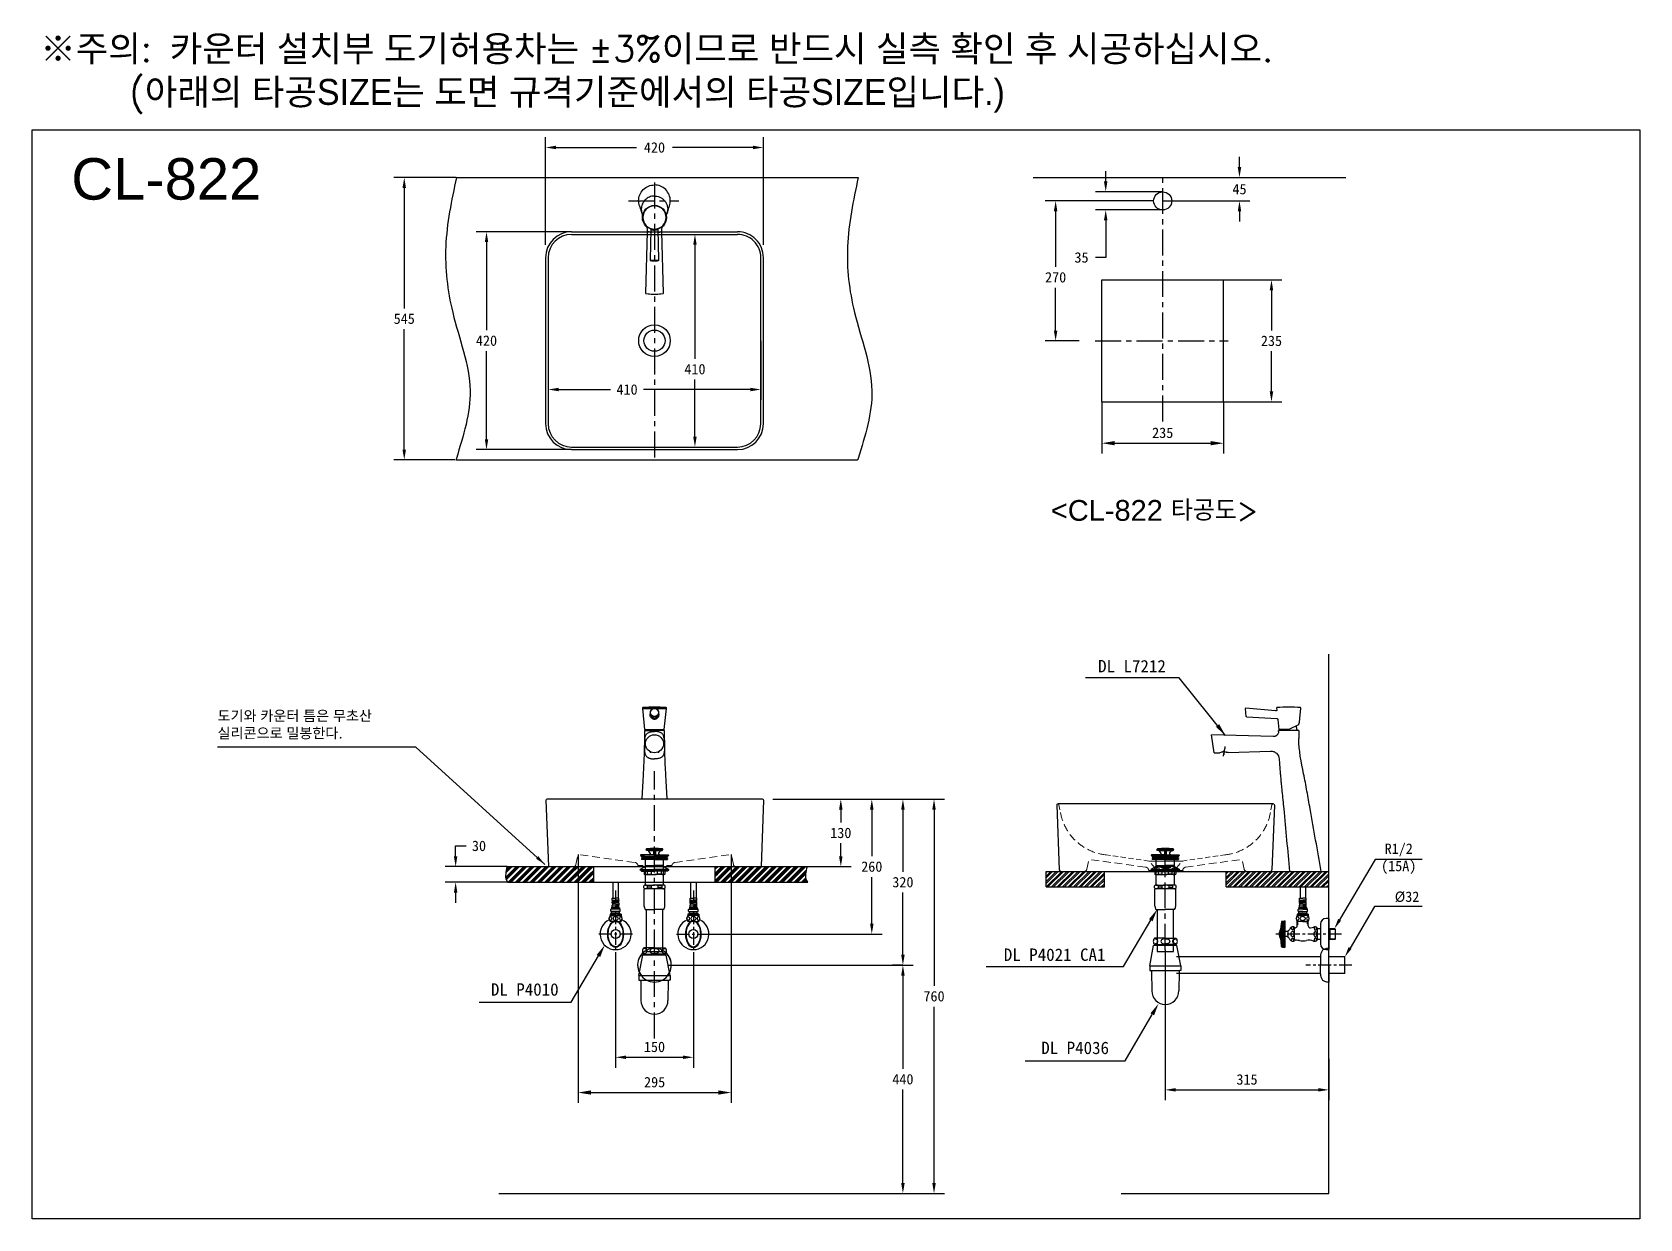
# Model space of a CAD drawing. Extents: x 0 to 3100, y 0 to 2288.
import ezdxf

# ---------------------------------------------------------------- set-up
doc = ezdxf.new("R2010")
doc.units = 0
doc.header["$LTSCALE"] = 20
doc.header["$MEASUREMENT"] = 0
doc.linetypes.add('CENTER', pattern=[2, 1.25, -0.25, 0.25, -0.25])
doc.linetypes.add('HIDDEN', pattern=[0.375, 0.25, -0.125])
doc.layers.get('0').update_dxf_attribs({"linetype": 'CONTINUOUS'})
doc.layers.get('DEFPOINTS').update_dxf_attribs({"linetype": 'CONTINUOUS'})
for name, color, linetype in [('1', 1, 'CONTINUOUS'), ('3', 3, 'CONTINUOUS'), ('4', 4, 'CONTINUOUS'), ('5', 5, 'CONTINUOUS'), ('6', 6, 'CONTINUOUS'), ('7', 7, 'CONTINUOUS'), ('CENTER', 2, 'CENTER')]:
    doc.layers.add(name, color=color, linetype=linetype)
doc.styles.add('GHS', font='romans', dxfattribs={"bigfont": 'ghs'})
doc.dimstyles.get("Standard").update_dxf_attribs({"dimtxt": 2.5, "dimasz": 2, "dimexe": 2, "dimexo": 1, "dimgap": 1.5, "dimtad": 1, "dimdec": 0, "dimlfac": 10, "dimrnd": 0.5, "dimzin": 0, "dimdsep": 46, "dimtxsty": 'Standard', "dimcen": 0, "dimclrt": 2, "dimadec": 0, "dimazin": 0, "dimtfac": 1, "dimtdec": 0, "dimtmove": 0, "dimatfit": 3, "dimfxl": 0, "dimtolj": 1, "dimtzin": 0, "dimarcsym": 0})
doc.dimstyles.new('Standard$0', dxfattribs={"dimtxt": 0.18, "dimasz": 0.18, "dimexe": 0.18, "dimexo": 0.0625, "dimgap": 0.09, "dimtad": 0, "dimtih": 1, "dimtoh": 1, "dimdec": 4, "dimzin": 0, "dimdsep": 46, "dimtxsty": 'Standard', "dimcen": 0.09, "dimadec": 0, "dimazin": 0, "dimtfac": 1, "dimtdec": 4, "dimtofl": 0, "dimtmove": 0, "dimatfit": 3, "dimfxl": 0, "dimtolj": 1, "dimtzin": 0, "dimarcsym": 0})

msp = doc.modelspace()

# ---------------------------------------------------------------- texts
at = {"attachment_point": 1, "style": 'GHS'}
for s, insert, char_height, width in [('{\\fArial|b0|i0|c0|p34;CL-822}', (75.39195, 2045.27793), 80, 460), ('{\\fArial|b0|i0|c0|p34;<CL-822 }타공도>', (1964.35301, 1386.05051), 40, 557.6703884)]:
    msp.add_mtext(s, dxfattribs=dict(at, insert=insert, char_height=char_height, width=width))
at = {"layer": '1', "color": 2, "attachment_point": 5}
for s, insert, char_height in [('DL L7212', (2120.71009, 1065.66463), 24), ('R1/2\\P(15A)', (2635.06144, 694.39982), 20), ('%%c32', (2651.11431, 620.72703), 20), ('DL P4021 CA1', (1971.58786, 509.14309), 24), ('DL P4010', (949.8646, 442.13188), 24), ('DL P4036', (2011.13527, 329.51747), 24)]:
    msp.add_mtext(s, dxfattribs=dict(at, insert=insert, char_height=char_height))
at = {"layer": '3', "insert": (15.87483, 2281.34278), "char_height": 50, "attachment_point": 1, "style": 'GHS'}
msp.add_mtext_dynamic_manual_height_columns('{\\fGulim|b0|i0|c129|p50;※주의}: {\\fGulim|b0|i0|c129|p50;카운터 설치부 도기허용차는 }±3%{\\fGulim|b0|i0|c129|p50;이므로 반드시 실측 확인 후 시공하십시오}.\\P     ({\\fGulim|b0|i0|c129|p50;아래의 타공SIZE는 도면 규격기준에서의 타공SIZE입니다.)}', width=3042.4010348, gutter_width=13.505, heights=[0], dxfattribs=at)
at = {"layer": '3', "color": 7, "insert": (357.36985, 980.03321), "char_height": 20, "attachment_point": 1, "style": 'GHS'}
msp.add_mtext_dynamic_manual_height_columns('{\\fGulim|b0|i0|c129|p50;도기와 카운터 틈은 무초산 \\P실리콘으로 밀봉한다}.', width=382.6024031, gutter_width=13.505, heights=[0], dxfattribs=at)

# ---------------------------------------------------------------- blocks, each defined once
blk = doc.blocks.new('*D18')
at = {"layer": '3', "color": 3, "lineweight": -2}
for p, q in [((1699, 809.1), (1759, 809.1)), ((1739, 789.1), (1739, 449.1)), ((1739, 69.1), (1739, 409.1)), ((1699, 49.1), (1759, 49.1))]:
    blk.add_line(p, q, dxfattribs=at)
at = {"layer": '3', "color": 3}
for points in [[(1735.7, 789.1), (1742.4, 789.1), (1739, 809.1)], [(1735.7, 69.1), (1742.4, 69.1), (1739, 49.1)]]:
    blk.add_solid(points, dxfattribs=at)
at = {"layer": 'DEFPOINTS', "color": 0}
for p in [(1699, 809.1), (1699, 49.1), (1739, 49.1)]:
    blk.add_point(p, dxfattribs=at)
at = {"layer": '3', "color": 2, "insert": (1739, 429.1), "char_height": 20, "attachment_point": 5}
blk.add_mtext('\\A1;760', dxfattribs=at)
blk = doc.blocks.new('*D19')
at = {"layer": '3', "color": 3, "lineweight": -2}
for p, q in [((1224.8, 489.1), (1699, 489.1)), ((1679, 469.1), (1679, 289.1)), ((1679, 69.1), (1679, 249.1)), ((1500, 49.1), (1699, 49.1))]:
    blk.add_line(p, q, dxfattribs=at)
at = {"layer": '3', "color": 3}
for points in [[(1675.7, 469.1), (1682.4, 469.1), (1679, 489.1)], [(1675.7, 69.1), (1682.4, 69.1), (1679, 49.1)]]:
    blk.add_solid(points, dxfattribs=at)
at = {"layer": 'DEFPOINTS', "color": 0}
for p in [(1224.8, 489.1), (1500, 49.1), (1679, 49.1)]:
    blk.add_point(p, dxfattribs=at)
at = {"layer": '3', "color": 2, "insert": (1679, 269.1), "char_height": 20, "attachment_point": 5}
blk.add_mtext('\\A1;440', dxfattribs=at)
blk = doc.blocks.new('*D20')
at = {"layer": '3', "color": 3, "lineweight": -2}
for p, q in [((816.6, 699.1), (816.6, 719.1)), ((816.6, 719.1), (836.6, 719.1)), ((915.9, 679.1), (796.6, 679.1)), ((917.3, 649.1), (796.6, 649.1)), ((816.6, 629.1), (816.6, 609.1))]:
    blk.add_line(p, q, dxfattribs=at)
at = {"layer": '3', "color": 3}
for points in [[(813.2, 699.1), (819.9, 699.1), (816.6, 679.1)], [(813.2, 629.1), (819.9, 629.1), (816.6, 649.1)]]:
    blk.add_solid(points, dxfattribs=at)
at = {"layer": 'DEFPOINTS', "color": 0}
for p in [(816.6, 679.1), (915.9, 679.1), (917.3, 649.1)]:
    blk.add_point(p, dxfattribs=at)
at = {"layer": '3', "color": 2, "insert": (861.6, 719.1), "char_height": 20, "attachment_point": 5}
blk.add_mtext('\\A1;30', dxfattribs=at)
blk = doc.blocks.new('*D21')
at = {"layer": '3', "color": 3, "lineweight": -2}
for p, q in [((1579.3, 809.1), (1639, 809.1)), ((1619, 789.1), (1619, 699.1)), ((1619, 569.1), (1619, 659.1)), ((1307.6, 549.1), (1639, 549.1))]:
    blk.add_line(p, q, dxfattribs=at)
at = {"layer": '3', "color": 3}
for points in [[(1615.7, 789.1), (1622.4, 789.1), (1619, 809.1)], [(1615.7, 569.1), (1622.4, 569.1), (1619, 549.1)]]:
    blk.add_solid(points, dxfattribs=at)
at = {"layer": 'DEFPOINTS', "color": 0}
for p in [(1579.3, 809.1), (1619, 809.1), (1307.6, 549.1)]:
    blk.add_point(p, dxfattribs=at)
at = {"layer": '3', "color": 2, "insert": (1619, 679.1), "char_height": 20, "attachment_point": 5}
blk.add_mtext('\\A1;260', dxfattribs=at)
blk = doc.blocks.new('*D22')
at = {"layer": '3', "color": 3, "lineweight": -2}
for p, q in [((1428.2, 809.1), (1579.3, 809.1)), ((1559.3, 789.1), (1559.3, 764.1)), ((1559.3, 699.1), (1559.3, 724.1)), ((1494.1, 679.1), (1579.3, 679.1))]:
    blk.add_line(p, q, dxfattribs=at)
at = {"layer": '3', "color": 3}
for points in [[(1555.9, 789.1), (1562.6, 789.1), (1559.3, 809.1)], [(1555.9, 699.1), (1562.6, 699.1), (1559.3, 679.1)]]:
    blk.add_solid(points, dxfattribs=at)
at = {"layer": 'DEFPOINTS', "color": 0}
for p in [(1428.2, 809.1), (1494.1, 679.1), (1559.3, 679.1)]:
    blk.add_point(p, dxfattribs=at)
at = {"layer": '3', "color": 2, "insert": (1559.3, 744.1), "char_height": 20, "attachment_point": 5}
blk.add_mtext('\\A1;130', dxfattribs=at)
blk = doc.blocks.new('*D23')
at = {"color": 3, "lineweight": -2}
for p, q in [((1125, 514.5), (1125, 291.5)), ((1275, 514.5), (1275, 291.5)), ((1145, 311.5), (1255, 311.5))]:
    blk.add_line(p, q, dxfattribs=at)
at = {"color": 3}
for points in [[(1145, 314.9), (1145, 308.2), (1125, 311.5)], [(1255, 314.9), (1255, 308.2), (1275, 311.5)]]:
    blk.add_solid(points, dxfattribs=at)
at = {"layer": 'DEFPOINTS', "color": 0}
for p in [(1125, 514.5), (1275, 514.5), (1275, 311.5)]:
    blk.add_point(p, dxfattribs=at)
at = {"color": 2, "insert": (1200, 331.5), "char_height": 20, "attachment_point": 5}
blk.add_mtext('\\A1;150', dxfattribs=at)
blk = doc.blocks.new('*D24')
at = {"layer": '1', "color": 3, "lineweight": -2}
for p, q in [((2185, 518.8), (2185, 228.7)), ((2500, 308.7), (2500, 228.7)), ((2205, 248.7), (2480, 248.7))]:
    blk.add_line(p, q, dxfattribs=at)
at = {"layer": '1', "color": 3}
for points in [[(2205, 252.1), (2205, 245.4), (2185, 248.7)], [(2480, 252.1), (2480, 245.4), (2500, 248.7)]]:
    blk.add_solid(points, dxfattribs=at)
at = {"layer": 'DEFPOINTS', "color": 0}
for p in [(2185, 518.8), (2500, 308.7), (2500, 248.7)]:
    blk.add_point(p, dxfattribs=at)
at = {"layer": '1', "color": 2, "insert": (2342.5, 268.7), "char_height": 20, "attachment_point": 5}
blk.add_mtext('\\A1;315', dxfattribs=at)
blk = doc.blocks.new('*D45')
at = {"layer": '3', "color": 3, "lineweight": -2}
for p, q in [((1639, 809.1), (1699, 809.1)), ((1679, 789.1), (1679, 669.1)), ((1679, 509.1), (1679, 629.1)), ((1679, 489.1), (1659, 489.1))]:
    blk.add_line(p, q, dxfattribs=at)
at = {"layer": '3', "color": 3}
for points in [[(1675.7, 789.1), (1682.4, 789.1), (1679, 809.1)], [(1675.7, 509.1), (1682.4, 509.1), (1679, 489.1)]]:
    blk.add_solid(points, dxfattribs=at)
at = {"layer": 'DEFPOINTS', "color": 0}
for p in [(1639, 809.1), (1679, 809.1), (1679, 489.1)]:
    blk.add_point(p, dxfattribs=at)
at = {"layer": '3', "color": 2, "insert": (1679, 649.1), "char_height": 20, "attachment_point": 5}
blk.add_mtext('\\A1;320', dxfattribs=at)
blk = doc.blocks.new('*D46')
at = {"layer": '3', "color": 3, "lineweight": -2}
for p, q in [((2162.5, 1962.9), (1953.5, 1962.9)), ((1973.5, 1942.9), (1973.5, 1835.4)), ((1973.5, 1712.9), (1973.5, 1795.4)), ((2019, 1692.9), (1953.5, 1692.9))]:
    blk.add_line(p, q, dxfattribs=at)
at = {"layer": '3', "color": 3}
for points in [[(1970.1, 1942.9), (1976.8, 1942.9), (1973.5, 1962.9)], [(1970.1, 1712.9), (1976.8, 1712.9), (1973.5, 1692.9)]]:
    blk.add_solid(points, dxfattribs=at)
at = {"layer": 'DEFPOINTS', "color": 0}
for p in [(1973.5, 1962.9), (2162.5, 1962.9), (2019, 1692.9)]:
    blk.add_point(p, dxfattribs=at)
at = {"layer": '3', "color": 2, "insert": (1973.5, 1815.4), "char_height": 20, "attachment_point": 5}
blk.add_mtext('\\A1;270', dxfattribs=at)
blk = doc.blocks.new('*D47')
at = {"layer": '3', "color": 3, "lineweight": -2}
for p, q in [((2328, 2027.9), (2328, 2047.9)), ((2202.5, 2007.9), (2348, 2007.9)), ((2180, 1962.9), (2348, 1962.9)), ((2328, 1942.9), (2328, 1922.9))]:
    blk.add_line(p, q, dxfattribs=at)
at = {"layer": '3', "color": 3}
for points in [[(2324.7, 2027.9), (2331.3, 2027.9), (2328, 2007.9)], [(2324.7, 1942.9), (2331.3, 1942.9), (2328, 1962.9)]]:
    blk.add_solid(points, dxfattribs=at)
at = {"layer": 'DEFPOINTS', "color": 0}
for p in [(2202.5, 2007.9), (2328, 2007.9), (2180, 1962.9)]:
    blk.add_point(p, dxfattribs=at)
at = {"layer": '3', "color": 2, "insert": (2328, 1985.4), "char_height": 20, "attachment_point": 5}
blk.add_mtext('\\A1;45', dxfattribs=at)
blk = doc.blocks.new('*D48')
at = {"layer": '3', "color": 3, "lineweight": -2}
for p, q in [((2070.1, 2000.4), (2070.1, 2020.4)), ((2180, 1980.4), (2050.1, 1980.4)), ((2180, 1945.4), (2050.1, 1945.4)), ((2070.1, 1925.4), (2070.1, 1853.7)), ((2070.1, 1853.7), (2050.1, 1853.7))]:
    blk.add_line(p, q, dxfattribs=at)
at = {"layer": '3', "color": 3}
for points in [[(2066.7, 2000.4), (2073.4, 2000.4), (2070.1, 1980.4)], [(2066.7, 1925.4), (2073.4, 1925.4), (2070.1, 1945.4)]]:
    blk.add_solid(points, dxfattribs=at)
at = {"layer": 'DEFPOINTS', "color": 0}
for p in [(2180, 1980.4), (2070.1, 1945.4), (2180, 1945.4)]:
    blk.add_point(p, dxfattribs=at)
at = {"layer": '3', "color": 2, "insert": (2023.4, 1853.7), "char_height": 20, "attachment_point": 5}
blk.add_mtext('\\A1;35', dxfattribs=at)
blk = doc.blocks.new('*D50')
at = {"layer": '3', "color": 3, "lineweight": -2}
for p, q in [((2297.5, 1810.4), (2409.7, 1810.4)), ((2389.7, 1790.4), (2389.7, 1712.9)), ((2389.7, 1595.4), (2389.7, 1672.9)), ((2297.5, 1575.4), (2409.7, 1575.4))]:
    blk.add_line(p, q, dxfattribs=at)
at = {"layer": '3', "color": 3}
for points in [[(2386.3, 1790.4), (2393, 1790.4), (2389.7, 1810.4)], [(2386.3, 1595.4), (2393, 1595.4), (2389.7, 1575.4)]]:
    blk.add_solid(points, dxfattribs=at)
at = {"layer": 'DEFPOINTS', "color": 0}
for p in [(2297.5, 1810.4), (2389.7, 1810.4), (2297.5, 1575.4)]:
    blk.add_point(p, dxfattribs=at)
at = {"layer": '3', "color": 2, "insert": (2389.7, 1692.9), "char_height": 20, "attachment_point": 5}
blk.add_mtext('\\A1;235', dxfattribs=at)
blk = doc.blocks.new('*D51')
at = {"layer": '3', "color": 3, "lineweight": -2}
for p, q in [((990, 1877.9), (990, 2085.8)), ((1410, 1877.9), (1410, 2085.8)), ((1010, 2065.8), (1165, 2065.8)), ((1390, 2065.8), (1235, 2065.8))]:
    blk.add_line(p, q, dxfattribs=at)
at = {"layer": '3', "color": 3}
for points in [[(1010, 2069.2), (1010, 2062.5), (990, 2065.8)], [(1390, 2069.2), (1390, 2062.5), (1410, 2065.8)]]:
    blk.add_solid(points, dxfattribs=at)
at = {"layer": 'DEFPOINTS', "color": 0}
for p in [(1410, 2065.8), (990, 1877.9), (1410, 1877.9)]:
    blk.add_point(p, dxfattribs=at)
at = {"layer": '3', "color": 2, "insert": (1200, 2065.8), "char_height": 20, "attachment_point": 5}
blk.add_mtext('\\A1;420', dxfattribs=at)
blk = doc.blocks.new('*D52')
at = {"layer": '3', "color": 3, "lineweight": -2}
for p, q in [((1040, 1903.3), (856.1, 1903.3)), ((876.1, 1883.3), (876.1, 1713.3)), ((876.1, 1503.3), (876.1, 1673.3)), ((1040, 1483.3), (856.1, 1483.3))]:
    blk.add_line(p, q, dxfattribs=at)
at = {"layer": '3', "color": 3}
for points in [[(872.8, 1883.3), (879.4, 1883.3), (876.1, 1903.3)], [(872.8, 1503.3), (879.4, 1503.3), (876.1, 1483.3)]]:
    blk.add_solid(points, dxfattribs=at)
at = {"layer": 'DEFPOINTS', "color": 0}
for p in [(1040, 1903.3), (876.1, 1483.3), (1040, 1483.3)]:
    blk.add_point(p, dxfattribs=at)
at = {"layer": '3', "color": 2, "insert": (876.1, 1693.3), "char_height": 20, "attachment_point": 5}
blk.add_mtext('\\A1;420', dxfattribs=at)
blk = doc.blocks.new('*D53')
at = {"layer": '3', "color": 3, "lineweight": -2}
for p, q in [((1200, 1898.3), (1298, 1898.3)), ((1278, 1878.3), (1278, 1658.3)), ((1278, 1508.3), (1278, 1618.3)), ((1200, 1488.3), (1298, 1488.3))]:
    blk.add_line(p, q, dxfattribs=at)
at = {"layer": '3', "color": 3}
for points in [[(1274.7, 1878.3), (1281.4, 1878.3), (1278, 1898.3)], [(1274.7, 1508.3), (1281.4, 1508.3), (1278, 1488.3)]]:
    blk.add_solid(points, dxfattribs=at)
at = {"layer": 'DEFPOINTS', "color": 0}
for p in [(1200, 1898.3), (1200, 1488.3), (1278, 1488.3)]:
    blk.add_point(p, dxfattribs=at)
at = {"layer": '3', "color": 2, "insert": (1278, 1638.3), "char_height": 20, "attachment_point": 5}
blk.add_mtext('\\A1;410', dxfattribs=at)
blk = doc.blocks.new('*D54')
at = {"layer": '3', "color": 3, "lineweight": -2}
for p, q in [((995, 1693.3), (995, 1579.1)), ((1405, 1693.3), (1405, 1579.1)), ((1015, 1599.1), (1115.5, 1599.1)), ((1385, 1599.1), (1178.8, 1599.1))]:
    blk.add_line(p, q, dxfattribs=at)
at = {"layer": '3', "color": 3}
for points in [[(1015, 1602.5), (1015, 1595.8), (995, 1599.1)], [(1385, 1602.5), (1385, 1595.8), (1405, 1599.1)]]:
    blk.add_solid(points, dxfattribs=at)
at = {"layer": 'DEFPOINTS', "color": 0}
for p in [(995, 1693.3), (1405, 1693.3), (1405, 1599.1)]:
    blk.add_point(p, dxfattribs=at)
at = {"layer": '3', "color": 2, "insert": (1147.1, 1599.1), "char_height": 20, "attachment_point": 5}
blk.add_mtext('\\A1;410', dxfattribs=at)
blk = doc.blocks.new('*D55')
at = {"layer": '3', "color": 3, "lineweight": -2}
for p, q in [((1052.7, 702.4), (1052.7, 223.5)), ((1347.9, 702.4), (1347.9, 223.5)), ((1077.7, 243.5), (1322.9, 243.5))]:
    blk.add_line(p, q, dxfattribs=at)
at = {"layer": '3', "color": 3}
for points in [[(1077.7, 247.7), (1077.7, 239.4), (1052.7, 243.5)], [(1322.9, 247.7), (1322.9, 239.4), (1347.9, 243.5)]]:
    blk.add_solid(points, dxfattribs=at)
at = {"layer": 'DEFPOINTS', "color": 0}
for p in [(1052.7, 702.4), (1347.9, 702.4), (1347.9, 243.5)]:
    blk.add_point(p, dxfattribs=at)
at = {"layer": '3', "color": 2, "insert": (1200.3, 263.5), "char_height": 20, "attachment_point": 5}
blk.add_mtext('\\A1;295', dxfattribs=at)
blk = doc.blocks.new('*D56')
at = {"layer": '3', "color": 3, "lineweight": -2}
for p, q in [((2062.5, 1575.4), (2062.5, 1475.6)), ((2297.5, 1575.4), (2297.5, 1475.6)), ((2087.5, 1495.6), (2272.5, 1495.6))]:
    blk.add_line(p, q, dxfattribs=at)
at = {"layer": '3', "color": 3}
for points in [[(2087.5, 1499.8), (2087.5, 1491.5), (2062.5, 1495.6)], [(2272.5, 1499.8), (2272.5, 1491.5), (2297.5, 1495.6)]]:
    blk.add_solid(points, dxfattribs=at)
at = {"layer": 'DEFPOINTS', "color": 0}
for p in [(2062.5, 1575.4), (2297.5, 1575.4), (2297.5, 1495.6)]:
    blk.add_point(p, dxfattribs=at)
at = {"layer": '3', "color": 2, "insert": (2180, 1515.6), "char_height": 20, "attachment_point": 5}
blk.add_mtext('\\A1;235', dxfattribs=at)
blk = doc.blocks.new('4036')
at = {"color": 4, "linetype": 'ByBlock'}
for p, q in [((4528.4, 620.2, -0.8), (4535.8, 659.2, -0.8)), ((4580.8, 659.2, -0.8), (4535.8, 659.2, -0.8)), ((4577.4, 661.2, -0.8), (4580.8, 659.2, -0.8)), ((4588.3, 619.7, -0.8), (4580.8, 659.2, -0.8)), ((4528.3, 620.2, -0.8), (4528.3, 610.7, -0.8)), ((4528.3, 620.2, -0.8), (4588.2, 620.2, -0.8)), ((4528.3, 610.7, -0.8), (4530.7, 610.7, -0.8)), ((4530.7, 610.7, -0.8), (4586.3, 610.7, -0.8)), ((4531.8, 608.9, -0.8), (4532.3, 571.6, -0.8)), ((4584.8, 608.8, -0.8), (4584.3, 571.6, -0.8)), ((4588.3, 610.7, -0.8), (4586.3, 610.7, -0.8)), ((4588.3, 619.7, -0.8), (4588.3, 610.7, -0.8))]:
    blk.add_line(p, q, dxfattribs=at)
at = {"color": 4, "linetype": 'HIDDEN'}
blk.add_line((4539.2, 661.2, -0.8), (4535.8, 659.2, -0.8), dxfattribs=at)
at = {"color": 4, "linetype": 'ByBlock'}
for centre, radius, start, end in [((4529.8, 608.9, -0.8), 2, 0, 64.1581), ((4586.8, 608.8, -0.8), 2, 104.4775, 180), ((4558.3, 571.6, -0.8), 26, 180, 0)]:
    blk.add_arc(centre, radius, start, end, dxfattribs=at)
at = {"layer": '4'}
for p, q in [((4542.1, 673.2, -0.8), (4537.8, 673.2, -0.8)), ((4538.2, 661.2, -0.8), (4537.8, 661.2, -0.8)), ((4538.2, 661.2, -0.8), (4558.3, 661.2, -0.8)), ((4558.3, 673.2, -0.8), (4542.1, 673.2, -0.8)), ((4558.3, 673.2, -0.8), (4574.6, 673.2, -0.8)), ((4578.5, 661.2, -0.8), (4558.3, 661.2, -0.8)), ((4574.6, 673.2, -0.8), (4578.8, 673.2, -0.8)), ((4578.5, 661.2, -0.8), (4578.8, 661.2, -0.8))]:
    blk.add_line(p, q, dxfattribs=at)
at = {"layer": '4', "elevation": -0.8}
for points in [[(4544.1, 667.2, 0.155217), (4543.5, 669.1, 0.106747), (4541.5, 671, 0.073043), (4538.7, 672.1, 0.028511), (4537, 672.4, 0.059523)], [(4537, 662.1, 0.028511), (4538.7, 662.4, 0.073043), (4541.5, 663.5, 0.106747), (4543.5, 665.4, 0.155217), (4544.1, 667.2, 0.155217)], [(4550, 669, 0.32729), (4550, 665.5, 0.106373), (4552, 663.7, 0.071219), (4554.7, 662.7, 0.057537), (4558.3, 662.2, 0.057537)], [(4558.3, 672.2, 0.057537), (4554.7, 671.8, 0.071219), (4552, 670.8, 0.106373), (4550, 669, 0.159483)], [(4558.3, 672.2, -0.057537), (4561.9, 671.8, -0.071219), (4564.6, 670.8, -0.106373), (4566.6, 669, -0.159483)], [(4566.6, 669, -0.32729), (4566.6, 665.5, -0.106373), (4564.6, 663.7, -0.071219), (4561.9, 662.7, -0.057537), (4558.3, 662.2, -0.057537)], [(4572.5, 667.2, -0.155217), (4573.1, 669.1, -0.106747), (4575.2, 671, -0.073043), (4577.9, 672.1, -0.028511), (4579.7, 672.4, -0.059523)], [(4579.7, 662.1, -0.028511), (4577.9, 662.4, -0.073043), (4575.2, 663.5, -0.106747), (4573.1, 665.4, -0.155217), (4572.5, 667.2, -0.155217)]]:
    blk.add_lwpolyline(points, format="xyb", dxfattribs=at)
at = {"layer": '4', "linetype": 'ByBlock'}
for start, end in [(129.4471, 240.7605), (131.5264, 206.9716), (50.5529, 129.4471), (299.2395, 50.5529), (333.0284, 48.4736), (240.7605, 299.2395)]:
    blk.add_arc((4558.3, 639.9, -0.8), 32.5, start, end, dxfattribs=at)
at = {"layer": '4'}
for centre, start, end in [((4543.1, 667.2, -0.8), 131.4096, 228.5904), ((4573.6, 667.2, -0.8), 311.4096, 48.5904)]:
    blk.add_arc(centre, 8, start, end, dxfattribs=at)
blk = doc.blocks.new('*D90')
at = {"layer": '3', "color": 3, "lineweight": -2}
for p, q in [((817.9, 2007.9), (697.5, 2007.9)), ((717.5, 1987.9), (717.5, 1755.6)), ((717.5, 1483.4), (717.5, 1715.6)), ((814.8, 1463.4), (697.5, 1463.4))]:
    blk.add_line(p, q, dxfattribs=at)
at = {"layer": '3', "color": 3}
for points in [[(714.1, 1987.9), (720.8, 1987.9), (717.5, 2007.9)], [(714.1, 1483.4), (720.8, 1483.4), (717.5, 1463.4)]]:
    blk.add_solid(points, dxfattribs=at)
at = {"layer": 'DEFPOINTS', "color": 0}
for p in [(817.9, 2007.9), (717.5, 1463.4), (814.8, 1463.4)]:
    blk.add_point(p, dxfattribs=at)
at = {"layer": '3', "color": 2, "insert": (717.5, 1735.6), "char_height": 20, "attachment_point": 5}
blk.add_mtext('\\A1;545', dxfattribs=at)

# ---------------------------------------------------------------- dimensions: what is measured, and where the dimension line sits
dim = msp.add_linear_dim(base=(1275, 311.53815), p1=(1125, 514.4601), p2=(1275, 514.4601), dimstyle='Standard', override={"dimtxt": 20, "dimasz": 20, "dimexe": 20, "dimexo": 0, "dimgap": 10, "dimdec": 4, "dimlfac": 1, "dimzin": 8, "dimclrd": 3, "dimclre": 3, "dimtdec": 4})
dim.commit()
dim.dimension.update_dxf_attribs({"geometry": '*D23', "text_midpoint": (1200, 331.53815)})
at = {"layer": '1'}
dim = msp.add_linear_dim(base=(2500, 248.74363), p1=(2185, 518.75456), p2=(2500, 308.74363), dimstyle='Standard', override={"dimtxt": 20, "dimasz": 20, "dimexe": 20, "dimexo": 0, "dimgap": 10, "dimdec": 4, "dimlfac": 1, "dimzin": 8, "dimclrd": 3, "dimclre": 3, "dimtdec": 4}, dxfattribs=at)
dim.commit()
dim.dimension.update_dxf_attribs({"geometry": '*D24', "text_midpoint": (2342.5, 268.74363)})
at = {"layer": '3'}
for base, p1, p2, override, picture, middle in [((1410, 2065.83803), (990, 1877.85283), (1410, 1877.85281), {"dimtxt": 20, "dimasz": 20, "dimexe": 20, "dimexo": 0, "dimgap": 10, "dimzin": 8, "dimclrd": 3, "dimclre": 3, "dimclrt": 2}, '*D51', (1200, 2065.83803)), ((2297.5, 1495.63029), (2062.5, 1575.35283), (2297.5, 1575.35283), {"dimtxt": 20, "dimasz": 25, "dimexe": 20, "dimexo": 0, "dimgap": 10, "dimtad": 1, "dimzin": 8, "dimclrd": 3, "dimclre": 3, "dimclrt": 2}, '*D56', (2180, 1515.63029))]:
    dim = msp.add_linear_dim(base=base, p1=p1, p2=p2, dimstyle='Standard$0', override=override, dxfattribs=at)
    dim.commit()
    dim.dimension.update_dxf_attribs({"geometry": picture, "text_midpoint": middle})
for base, p1, p2, picture, middle in [((2328.00416, 2007.85283), (2180, 1962.85283), (2202.5, 2007.85283), '*D47', (2328.00416, 1985.35283)), ((2070.0764, 1945.35283), (2180, 1980.35283), (2180, 1945.35283), '*D48', (2023.40974, 1853.68616)), ((1973.45109, 1962.85283), (2019.01548, 1692.85283), (2162.5, 1962.85283), '*D46', (1973.45109, 1815.35283)), ((1278.03641, 1488.29283), (1200, 1898.29283), (1200, 1488.29283), '*D53', (1278.03641, 1638.33722)), ((2389.67717, 1810.35283), (2297.5, 1575.35283), (2297.5, 1810.35283), '*D50', (2389.67717, 1692.85283))]:
    dim = msp.add_linear_dim(base=base, p1=p1, p2=p2, angle=90, dimstyle='Standard$0', override={"dimtxt": 20, "dimasz": 20, "dimexe": 20, "dimexo": 0, "dimgap": 10, "dimzin": 8, "dimclrd": 3, "dimclre": 3, "dimclrt": 2}, dxfattribs=at)
    dim.commit()
    dim.dimension.update_dxf_attribs({"geometry": picture, "text_midpoint": middle, "dimtype": 160})
for base, p1, p2, override, picture, middle in [((717.4667651754, 1463.35282783), (817.9480775509, 2007.85282783), (814.7805184128, 1463.35282783), {"dimtxt": 20, "dimasz": 20, "dimexe": 20, "dimexo": 0, "dimgap": 10, "dimdec": 0, "dimzin": 8, "dimclrd": 3, "dimclre": 3, "dimclrt": 2}, '*D90', (717.4667651754, 1735.60282783)), ((876.10728, 1483.29283), (1040, 1903.29283), (1040, 1483.29283), {"dimtxt": 20, "dimasz": 20, "dimexe": 20, "dimexo": 0, "dimgap": 10, "dimzin": 8, "dimclrd": 3, "dimclre": 3, "dimclrt": 2}, '*D52', (876.10728, 1693.29283)), ((1619.02601, 809.14283), (1307.62657, 549.11863), (1579.25977, 809.14283), {"dimtxt": 20, "dimasz": 20, "dimexe": 20, "dimexo": 0, "dimgap": 10, "dimdec": 0, "dimzin": 8, "dimclrd": 3, "dimclre": 3, "dimclrt": 2}, '*D21', (1619.02601, 679.13073)), ((1559.25977, 679.11437), (1428.1861, 809.11863), (1494.09621, 679.11437), {"dimtxt": 20, "dimasz": 20, "dimexe": 20, "dimexo": 0, "dimgap": 10, "dimdec": 0, "dimzin": 8, "dimclrd": 3, "dimclre": 3, "dimclrt": 2}, '*D22', (1559.25977, 744.1165)), ((1679.02601, 809.14283), (1679.02601, 489.11863), (1639.02601, 809.14283), {"dimtxt": 20, "dimasz": 20, "dimexe": 20, "dimexo": 0, "dimgap": 10, "dimdec": 0, "dimzin": 8, "dimclrd": 3, "dimclre": 3, "dimclrt": 2}, '*D45', (1679.02601, 649.13073)), ((1739.02601, 49.14283), (1699.02601, 809.14283), (1699.02601, 49.14283), {"dimtxt": 20, "dimasz": 20, "dimexe": 20, "dimexo": 0, "dimgap": 10, "dimdec": 0, "dimzin": 8, "dimclrd": 3, "dimclre": 3, "dimclrt": 2}, '*D18', (1739.02601, 429.14283)), ((816.57203, 679.11437), (917.3246, 649.11437), (915.85928, 679.11437), {"dimtxt": 20, "dimasz": 20, "dimexe": 20, "dimexo": 0, "dimgap": 10, "dimdec": 0, "dimzin": 8, "dimclrd": 3, "dimclre": 3, "dimclrt": 2}, '*D20', (861.57203, 719.11437)), ((1679.02601, 49.14283), (1224.77495, 489.11863), (1500, 49.14283), {"dimtxt": 20, "dimasz": 20, "dimexe": 20, "dimexo": 0, "dimgap": 10, "dimdec": 0, "dimzin": 8, "dimclrd": 3, "dimclre": 3, "dimclrt": 2}, '*D19', (1679.02601, 269.13073))]:
    dim = msp.add_linear_dim(base=base, p1=p1, p2=p2, angle=90, dimstyle='Standard$0', override=override, dxfattribs=at)
    dim.commit()
    dim.dimension.update_dxf_attribs({"geometry": picture, "text_midpoint": middle})
for base, p1, p2, override, picture, middle in [((1404.99994, 1599.12167), (995, 1693.29283), (1404.99994, 1693.29281), {"dimtxt": 20, "dimasz": 20, "dimexe": 20, "dimexo": 0, "dimgap": 10, "dimdec": 0, "dimzin": 8, "dimclrd": 3, "dimclre": 3, "dimclrt": 2}, '*D54', (1147.1202, 1599.12167)), ((1347.87594, 243.54892), (1052.73511, 702.40219), (1347.87594, 702.40219), {"dimtxt": 20, "dimasz": 25, "dimexe": 20, "dimexo": 0, "dimgap": 10, "dimtad": 1, "dimdec": 0, "dimzin": 8, "dimclrd": 3, "dimclre": 3, "dimclrt": 2}, '*D55', (1200.30552, 243.54892))]:
    dim = msp.add_linear_dim(base=base, p1=p1, p2=p2, dimstyle='Standard$0', override=override, dxfattribs=at)
    dim.commit()
    dim.dimension.update_dxf_attribs({"geometry": picture, "text_midpoint": middle, "dimtype": 160})

# ---------------------------------------------------------------- hatches: boundary and pattern name
at = {"layer": '3'}
h = msp.add_hatch(dxfattribs=at)
h.set_pattern_fill('ANSI32', scale=20)
h.paths.add_polyline_path([(2067.5, 669.92188), (2028.58704, 669.92135), (1955, 669.92393), (1955, 639.92129), (2067.5, 639.92129)])
h.paths.add_polyline_path([(2500, 669.92129), (2302.5, 669.92508), (2302.5, 639.92129), (2500, 639.92129)])

# ---------------------------------------------------------------- linework, layer by layer
for p, q in [((1040, 1903.29283), (1360, 1903.29283)), ((1040, 1898.29283), (1360, 1898.29283)), ((990, 1853.29283), (990, 1533.29283)), ((995, 1853.29283), (995, 1533.29283)), ((1404.99988, 1533.29281), (1405, 1853.29281)), ((1409.99988, 1533.29281), (1410, 1853.29281)), ((1040, 1488.29283), (1359.99988, 1488.29283)), ((1040, 1483.29283), (1359.99988, 1483.29283)), ((1363.19614, 1483.29283), (1363.31044, 1483.29283)), ((990.59011, 807.04176), (995.51023, 679.11863)), ((1408.43182, 809.11863), (992.58863, 809.11863)), ((1410.43035, 807.04176), (1405.51023, 679.11863)), ((1975.59011, 797.84875), (1980.39944, 672.80605)), ((2393.43182, 799.92562), (1977.58863, 799.92562)), ((2395.43035, 797.84875), (2390.62101, 672.80605)), ((1233.7083, 681.31886), (1233.7083, 681.11863)), ((2218.7083, 672.12798), (2218.7083, 671.92775))]:
    msp.add_line(p, q)
at = {"ltscale": 0.5}
for p, q in [((1181.03758, 943.72133), (1218.96243, 943.72133)), ((2298.11234, 900.7947), (2298.11234, 894.72))]:
    msp.add_line(p, q, dxfattribs=at)
at = {"color": 7, "linetype": 'HIDDEN', "lineweight": 0, "ltscale": 2}
for p, q in [((1979.99019, 798.30936), (1983.12183, 782.19848)), ((2390.62086, 798.30936), (2387.48922, 782.19848)), ((2153.28269, 689.92775), (2070.8317, 701.82719)), ((2185.81575, 689.92775), (2154.30314, 689.92775)), ((2154.30314, 689.92775), (2185.81575, 689.92775)), ((2164.28213, 677.56337), (2154.30314, 689.92775)), ((2185.81575, 689.92775), (2217.32835, 689.92775)), ((2217.32835, 689.92775), (2185.81575, 689.92775)), ((2207.34936, 677.56337), (2217.32835, 689.92775)), ((2217.32835, 689.92775), (2299.77935, 701.82719)), ((2185.78512, 677.56337), (2164.28213, 677.56337)), ((2164.28213, 676.51295), (2185.81575, 676.51295)), ((2207.34936, 676.51295), (2185.81575, 676.51295)), ((2185.84638, 677.56337), (2207.34936, 677.56337))]:
    msp.add_line(p, q, dxfattribs=at)
at = {"color": 7, "linetype": 'HIDDEN', "lineweight": 0, "ltscale": 3}
for p, q in [((1048.53838, 683.42276), (1052.73511, 702.40219)), ((1161.48037, 687.26473), (1052.73511, 702.40219)), ((1166.51039, 684.80197), (1165.56538, 685.77523)), ((1235.1211, 684.80197), (1236.06612, 685.77523)), ((1239.13067, 687.26473), (1347.87594, 702.40219)), ((1352.07267, 683.42276), (1347.87594, 702.40219)), ((2033.53838, 674.23188), (2037.73511, 693.2113)), ((2146.48037, 678.07384), (2037.73511, 693.2113)), ((2224.13067, 678.07384), (2332.87594, 693.2113)), ((2337.07267, 674.23188), (2332.87594, 693.2113)), ((1200.81575, 681.11863), (1167.9232, 681.11863)), ((1200.81575, 681.11863), (1233.7083, 681.11863)), ((2151.51039, 675.61109), (2150.56538, 676.58434)), ((2185.81575, 671.92775), (2152.9232, 671.92775)), ((2164.28213, 677.56337), (2164.28213, 671.92775)), ((2185.81575, 671.92775), (2218.7083, 671.92775)), ((2207.34936, 677.56337), (2207.34936, 671.92775)), ((2220.1211, 675.61109), (2221.06612, 676.58434))]:
    msp.add_line(p, q, dxfattribs=at)
at = {"color": 4}
for p, q in [((2155, 487.56759), (2162.5, 527.06759)), ((2165.9, 529.06759), (2162.5, 527.06759)), ((2207.5, 527.06759), (2162.5, 527.06759)), ((2204.1, 529.06759), (2207.5, 527.06759)), ((2215, 487.56759), (2207.5, 527.06759)), ((2155, 488.06759), (2214.90506, 488.06759)), ((2155, 487.56759), (2155, 478.56759)), ((2155.37178, 478.56759), (2157.37178, 478.56759)), ((2157.37178, 478.56759), (2213, 478.56759)), ((2158.5, 476.76759), (2159, 439.47067)), ((2211.5, 476.6311), (2211, 439.47067)), ((2215, 478.56759), (2213, 478.56759)), ((2215, 487.56759), (2215, 478.56759))]:
    msp.add_line(p, q, dxfattribs=at)
at = {"color": 2}
for radius in [30.5, 20.5]:
    msp.add_circle((1200, 1693.29283), radius, dxfattribs=at)
for centre, radius, start, end in [((1040, 1853.29283), 50, 90, 180), ((1040, 1853.29283), 45, 90, 180), ((1360, 1853.29283), 50, 359.99997788, 90), ((1360, 1853.29283), 45, 359.99997788, 90), ((1040, 1533.29283), 50, 180, 270), ((1040, 1533.29283), 45, 180, 270), ((1359.99988, 1533.29283), 50, 270, 359.99997788), ((1359.99988, 1533.29283), 45, 270, 359.99997788), ((1983.39722, 672.92135), 3, 182.20259816, 270), ((2387.62323, 672.92135), 3, 270, 357.79740184)]:
    msp.add_arc(centre, radius, start, end)
at = {"color": 7, "linetype": 'HIDDEN', "lineweight": 0}
for centre, start, end in [((992.58863, 807.11863), 90, 182.20259816), ((1408.43182, 807.11863), 357.79740184, 90), ((1977.58863, 797.92562), 90, 182.20259816), ((2393.43182, 797.92562), 357.79740184, 90)]:
    msp.add_arc(centre, 2, start, end, dxfattribs=at)
at = {"color": 7, "linetype": 'HIDDEN', "lineweight": 0, "ltscale": 2}
for centre, start, end in [((1978.02693, 797.92775), 11, 90), ((2392.58411, 797.92775), 90, 169)]:
    msp.add_arc(centre, 2, start, end, dxfattribs=at)
at = {"color": 7, "linetype": 'HIDDEN', "lineweight": 0, "ltscale": 3}
for centre, radius, start, end in [((2081.28455, 801.27938), 100, 191, 264), ((2289.3265, 801.27938), 100, 276, 349), ((1043.58704, 684.11863), 5, 270, 352), ((1161.97818, 682.29212), 5, 44.15656234, 84), ((1162.9232, 681.31886), 5, 0, 44.15656234), ((1238.7083, 681.31886), 5, 135.84343766, 180), ((1239.65331, 682.29212), 5, 96, 135.84343766), ((1357.02401, 684.11863), 5, 188, 270), ((2028.58704, 674.92775), 5, 270, 352), ((2146.97818, 673.10124), 5, 44.15656234, 84), ((2147.9232, 672.12798), 5, 0, 44.15656234), ((2223.7083, 672.12798), 5, 135.84343766, 180), ((2224.65331, 673.10124), 5, 96, 135.84343766), ((2342.02401, 674.92775), 5, 188, 270)]:
    msp.add_arc(centre, radius, start, end, dxfattribs=at)
at = {"color": 4}
for centre, radius, start, end in [((2156.5, 476.76759), 2, 0, 64.15806724), ((2213.5, 476.6311), 2, 104.47751219, 180), ((2185, 439.47067), 26, 180, 0)]:
    msp.add_arc(centre, radius, start, end, dxfattribs=at)
at = {"layer": '1', "color": 7, "linetype": 'Continuous'}
for p, q in [((1186.12472, 1903.40619), (1182.55977, 1784.87159)), ((1192.9269, 1908.64756), (1191.45641, 1849.18737)), ((1208.5436, 1849.18684), (1207.07272, 1908.66252)), ((1217.44023, 1784.87159), (1213.87528, 1903.40619)), ((1176.73135, 984.70456), (1176.81092, 983.93529)), ((1176.73135, 984.70456), (1198.5914, 984.70456)), ((1176.81092, 983.93529), (1181.03758, 943.72133)), ((1176.81092, 983.93529), (1196.01537, 983.93529)), ((1177.6476, 985.8035), (1222.35242, 985.8035)), ((1191.96634, 973.37258), (1193.34913, 969.51847)), ((1201.83703, 984.70456), (1223.26866, 984.70456)), ((1203.92632, 983.93529), (1223.18909, 983.93529)), ((1206.65149, 969.52015), (1208.03366, 973.37253)), ((1218.96243, 943.72133), (1223.18909, 983.93529)), ((1223.18909, 983.93529), (1223.26866, 984.70456)), ((2340.93402, 968.58396), (2339.37068, 983.82681)), ((2397.74796, 979.30723), (2340.46304, 984.92406)), ((2341.87769, 967.68729), (2399.98126, 964.87177)), ((2399.5954, 984.70456), (2399.67497, 983.93529)), ((2399.67497, 983.93529), (2399.93107, 981.49869)), ((2401.86518, 963.09682), (2403.90163, 943.72133)), ((2444.13464, 965.68197), (2446.05314, 983.93529)), ((2446.05314, 983.93529), (2446.13271, 984.70456)), ((1218.96239, 943.72133), (1218.96243, 943.72133)), ((2393.06369, 929.86664), (2274.28227, 933.43901)), ((2279.41253, 898.55786), (2274.28227, 933.43901)), ((2422.90262, 943.72133), (2403.90163, 943.72133)), ((2408.16005, 941.92232), (2408.16185, 941.92128)), ((2441.82745, 952.54613), (2422.90262, 943.72133)), ((2436.28528, 949.96187), (2437.15401, 949.96187)), ((2437.06216, 950.02233), (2436.41551, 950.02233)), ((1191.83232, 900.58867), (1191.83232, 900.47832)), ((1191.83232, 900.11854), (1191.83232, 900.47832)), ((1191.83232, 900.47832), (1192.05349, 900.47345)), ((1192.71797, 900.13804), (1191.83232, 900.11854)), ((1192.71797, 900.13804), (1192.71797, 900.1509)), ((1193.18082, 899.72178), (1193.63636, 899.76031)), ((1206.36365, 899.76031), (1206.81919, 899.72178)), ((1207.28204, 900.13804), (1207.28204, 900.1509)), ((1208.1677, 900.11854), (1207.28204, 900.13804)), ((1207.94652, 900.47345), (1208.1677, 900.47832)), ((1208.1677, 900.47832), (1208.1677, 900.58867)), ((1208.1677, 900.47832), (1208.1677, 900.11854)), ((2296.52153, 900.61972), (2296.03178, 900.72382)), ((2296.52153, 900.61972), (2296.72945, 901.59787)), ((2296.67809, 900.58645), (2296.52153, 900.61972)), ((2296.67809, 900.58645), (2296.75484, 900.9475)), ((2299.61711, 900.98408), (2296.72945, 901.59787)), ((2299.35607, 900.52839), (2297.34761, 900.9553)), ((2299.25264, 900.03921), (2299.41561, 900.80594)), ((2299.4092, 900.00593), (2299.25264, 900.03921)), ((2299.61711, 900.98408), (2299.4092, 900.00593)), ((2302.59365, 899.32906), (2299.4092, 900.00593)), ((2302.59365, 899.32906), (2302.81296, 900.36083)), ((2304.08584, 899.55749), (2304.13304, 899.94186)), ((2304.81976, 899.46738), (2304.08584, 899.55749)), ((2306.15822, 899.30304), (2304.81976, 899.46738)), ((2306.16648, 899.36249), (2388.11071, 901.82698)), ((2279.41253, 898.55786), (2290.22055, 898.88292))]:
    msp.add_line(p, q, dxfattribs=at)
at = {"layer": '1'}
for p, q in [((2500, 49.14283), (2500, 1089.14283)), ((900, 49.14283), (1500, 49.14283)), ((2100, 49.14283), (2500, 49.14283))]:
    msp.add_line(p, q, dxfattribs=at)
at = {"layer": '1', "color": 3}
for p, q in [((2589.31714, 693.13391), (2521.10508, 576.62805)), ((2680.58472, 693.13391), (2589.31714, 693.13391)), ((2588.14317, 602.43682), (2541.19702, 522.25305)), ((2680.58472, 602.43682), (2588.14317, 602.43682)), ((2104.68403, 486.55384), (2156.99891, 575.9074)), ((1039.59234, 417.59688), (1091.90723, 506.95044)), ((1839.76315, 486.55384), (2104.68403, 486.55384)), ((861.72671, 417.59688), (1039.59234, 417.59688)), ((2107.4877, 304.98247), (2159.80259, 394.33602)), ((1914.46383, 304.98247), (2107.4877, 304.98247))]:
    msp.add_line(p, q, dxfattribs=at)
at = {"layer": '1', "color": 5}
msp.add_line((1955, 639.92129), (1955, 669.92393), dxfattribs=at)
at = {"layer": '1', "color": 7, "linetype": 'Continuous'}
msp.add_circle((1200, 1930.8769), 23.27387, dxfattribs=at)
at = {"layer": '1', "color": 7, "linetype": 'Continuous', "extrusion": (-1.26892e-17, -1.23723e-16, -1)}
msp.add_circle((-1200, 1930.8769), 22.35241, dxfattribs=at)
at = {"layer": '1', "color": 7, "linetype": 'Continuous'}
for centre, radius, start, end in [((1177.72613, 984.80659), 1, 94.50437273, 185.85595758), ((1200.98508, 689.56496), 297.15638, 90.18993465, 94.50448168), ((1199.01493, 689.56496), 297.15638, 85.49551832, 89.81006535), ((1222.27388, 984.80659), 1, 354.14404242, 85.49562727), ((2340.36546, 983.92884), 1, 84.38577298, 185.85595758), ((2400.59018, 984.80659), 1, 94.50437273, 185.85595758), ((2423.84913, 689.56496), 297.15638, 90.18993465, 94.50448168), ((2421.87898, 689.56496), 297.15638, 85.49551832, 89.81006535), ((2445.13793, 984.80659), 1, 354.14404242, 85.49562727), ((1183.80273, 942.02233), 0.1, 174.8853211, 270), ((1209.50001, 939.72233), 25.9, 171.11778621, 174.8853211), ((1190.50001, 939.72233), 25.9, 5.1146789, 8.88221379), ((1216.19728, 942.02233), 0.1, 270, 5.1146789), ((2406.66678, 942.02233), 0.1, 174.8853211, 270), ((2432.36406, 939.72233), 25.9, 171.11778621, 174.8853211), ((2437.06216, 949.92233), 0.1, 23.28765556, 90), ((2413.36406, 939.72233), 25.9, 5.1146789, 23.28765556), ((2439.06133, 942.02233), 0.1, 270, 5.1146789)]:
    msp.add_arc(centre, radius, start, end, dxfattribs=at)
at = {"layer": '1', "color": 7, "linetype": 'Continuous', "extrusion": (-1.26892e-17, -1.23723e-16, -1)}
msp.add_arc((-2341.9288, 968.68599), 1, 273.00206959, 354.14404242, dxfattribs=at)
at = {"layer": '1', "color": 7, "linetype": 'Continuous', "extrusion": (0, 0, -1)}
for start_param, end_param in [(4.7123889804, 6.2877014312), (3.1370765296, 4.7123889804)]:
    msp.add_ellipse((1200, 1784.86025), major_axis=(-17.4404, 0), ratio=0.14708, start_param=start_param, end_param=end_param, dxfattribs=at)
at = {"layer": '1', "color": 7, "linetype": 'Continuous'}
for centre, major_axis, ratio in [((1200.00001, 976.20538), (0, 7.62143), 0.989833), ((1200.00001, 915.99843), (0, 17.44057), 0.99999)]:
    msp.add_ellipse(centre, major_axis=major_axis, ratio=ratio, dxfattribs=at)
for major_axis, start_param, end_param in [((8.3, 0), 2.9044368044, 2.9627995988), ((8.3, 0), 3.3203857084, 3.7481977622), ((7.4, 0), 3.3203857084, 3.535441447), ((8.3, 0), 5.6765801986, 6.1043922524), ((7.4, 0), 5.8893365138, 6.1043922524), ((8.3, 0), 0.1787930548, 0.2371558492)]:
    msp.add_ellipse((1200.00001, 900.29843), major_axis=major_axis, ratio=0.121869, start_param=start_param, end_param=end_param, dxfattribs=at)
at = {"layer": '1', "color": 5}
for points, knots in [([(817.94808, 2007.85283), (808.66302, 1963.743), (790.52588, 1877.5802), (806.55039, 1738.26396), (860.97366, 1604.26141), (831.56943, 1510.01294), (817.94808, 1466.35283), (817.68809, 1465.51949), (817.4281, 1464.68616), (817.16811, 1463.85283), (817.11611, 1463.68616), (817.06412, 1463.51949), (817.01212, 1463.35283)], [0, 0, 0, 0, 134.2959113418, 262.3295507129, 416.7957286515, 550.1072215496, 550.1072215496, 550.1072215496, 552.6517161535, 552.6517161535, 552.6517161535, 553.1606150742, 553.1606150742, 553.1606150742, 553.1606150742]), ([(1592.68876, 2007.85283), (1583.40371, 1963.743), (1565.26657, 1877.5802), (1581.29108, 1738.26396), (1635.71435, 1604.26141), (1606.31012, 1510.01294), (1592.68876, 1466.35283), (1592.42878, 1465.51949), (1592.16879, 1464.68616), (1591.9088, 1463.85283), (1591.8568, 1463.68616), (1591.8048, 1463.51949), (1591.75281, 1463.35283)], [0, 0, 0, 0, 134.2959113418, 262.3295507129, 416.7957286515, 550.1072215496, 550.1072215496, 550.1072215496, 552.6517161535, 552.6517161535, 552.6517161535, 553.1606150742, 553.1606150742, 553.1606150742, 553.1606150742]), ([(915.85928, 679.11437), (914.30229, 674.3043), (913.31275, 666.55056), (912.214, 655.12506), (915.99233, 651.45404), (917.3246, 649.11437)], [0.795697532, 0.795697532, 0.795697532, 0.795697532, 2.2002718372, 3.1617295052, 4.1110891985, 4.1110891985, 4.1110891985, 4.1110891985]), ([(1494.09621, 679.11437), (1492.53922, 674.3043), (1491.54968, 666.55056), (1490.45093, 655.12506), (1494.22926, 651.45404), (1495.56154, 649.11437)], [0.795697532, 0.795697532, 0.795697532, 0.795697532, 2.2002718372, 3.1617295052, 4.1110891985, 4.1110891985, 4.1110891985, 4.1110891985])]:
    msp.add_open_spline(points, degree=3, knots=knots, dxfattribs=at)
at = {"layer": '1', "color": 7, "linetype": 'Continuous'}
for points, knots in [([(1170.9955, 1953.44728), (1169.98645, 1956.51754), (1169.45997, 1959.76528), (1169.45536, 1966.97945), (1170.24309, 1970.97605), (1173.30293, 1978.38173), (1175.54122, 1981.74608), (1181.23727, 1987.45046), (1184.6013, 1989.69448), (1191.99152, 1992.76084), (1195.96495, 1993.55935), (1200, 1993.55935)], [0, 0, 0, 0, 0.1683700448, 0.1683700448, 0.3762775336, 0.3762775336, 0.5841850224, 0.5841850224, 0.7920925112, 0.7920925112, 1, 1, 1, 1]), ([(1229.00449, 1953.44728), (1230.01355, 1956.51754), (1230.54003, 1959.76528), (1230.54464, 1966.97945), (1229.7569, 1970.97605), (1226.69707, 1978.38173), (1224.45877, 1981.74608), (1218.76272, 1987.45046), (1215.39869, 1989.69448), (1208.00848, 1992.76084), (1204.03505, 1993.55935), (1200, 1993.55935)], [0, 0, 0, 0, 0.1683700448, 0.1683700448, 0.3762775336, 0.3762775336, 0.5841850224, 0.5841850224, 0.7920925112, 0.7920925112, 1, 1, 1, 1]), ([(1170.98798, 1953.46567), (1171.17409, 1952.89993), (1171.55103, 1951.75413), (1172.11111, 1950.05164), (1172.65945, 1948.38481), (1173.18336, 1946.79227), (1173.68338, 1945.27234), (1174.16008, 1943.82331), (1174.61401, 1942.44348), (1175.04575, 1941.13112), (1175.44772, 1939.90921), (1175.70613, 1939.12372), (1175.82774, 1938.75408)], [0, 0, 0, 0, 0.1165972969, 0.2358768861, 0.3496882331, 0.458170823, 0.5614641392, 0.6597076643, 0.7530408792, 0.8416032634, 0.9255342948, 1, 1, 1, 1]), ([(1200, 1972.16096), (1198.33434, 1972.16094), (1195.00304, 1971.83277), (1190.19821, 1970.37478), (1185.77023, 1968.00742), (1181.88924, 1964.82155), (1178.70443, 1960.93968), (1176.33794, 1956.51121), (1174.88081, 1951.70613), (1174.38869, 1946.70921), (1174.81901, 1942.33972), (1175.50917, 1939.72026), (1175.83437, 1938.73439)], [0, 0, 0, 0, 0.1039148877, 0.207829893, 0.3117448984, 0.4156599037, 0.519574909, 0.6234899143, 0.7274049197, 0.831319925, 0.9352349303, 1, 1, 1, 1]), ([(1200, 1972.16095), (1201.4987, 1972.08362), (1204.68207, 1971.91936), (1209.55916, 1970.48477), (1214.49693, 1967.89892), (1219.035, 1963.97184), (1222.65561, 1958.86598), (1224.93456, 1952.96093), (1225.76187, 1946.22176), (1225.05582, 1941.57734), (1224.29013, 1939.12186)], [0, 0, 0, 0, 0.094437786, 0.2005935521, 0.317702508, 0.4437684518, 0.5755080381, 0.7086946999, 0.8388722125, 1, 1, 1, 1]), ([(1224.17226, 1938.75408), (1224.29387, 1939.12372), (1224.55228, 1939.90921), (1224.95425, 1941.13112), (1225.38599, 1942.44348), (1225.83992, 1943.82331), (1226.31662, 1945.27234), (1226.81664, 1946.79227), (1227.34055, 1948.38481), (1227.88889, 1950.05164), (1228.44897, 1951.75413), (1228.82591, 1952.89993), (1229.01202, 1953.46567)], [0, 0, 0, 0, 0.0744657052, 0.1583967366, 0.2469591208, 0.3402923357, 0.4385358608, 0.541829177, 0.6503117669, 0.7641231139, 0.8834027031, 1, 1, 1, 1]), ([(1175.829, 1938.75068), (1175.98921, 1938.26487), (1176.31035, 1937.31422), (1176.7669, 1936.02224), (1177.05322, 1935.2342), (1177.1667, 1934.92491)], [0, 0, 0, 0, 0.396041779, 0.7631879061, 1, 1, 1, 1]), ([(1222.85677, 1934.9895), (1222.97787, 1935.32002), (1223.26631, 1936.1156), (1223.71391, 1937.38558), (1224.01981, 1938.29206), (1224.171, 1938.75068)], [0, 0, 0, 0, 0.2546671215, 0.6155493547, 1, 1, 1, 1]), ([(1184.62242, 1913.44692), (1184.77799, 1912.89297), (1185.13426, 1911.56381), (1185.64385, 1909.30374), (1186.07575, 1906.5097), (1186.1473, 1904.4931), (1186.12486, 1903.40855)], [0, 0, 0, 0, 0.1694244541, 0.4049955177, 0.6817739856, 1, 1, 1, 1]), ([(1192.21696, 1902.13172), (1191.93408, 1902.20395), (1190.94348, 1902.46727), (1189.45271, 1902.90769), (1187.97388, 1903.35092), (1186.64238, 1903.68389), (1186.19343, 1903.63743), (1186.13557, 1903.46909)], [0, 0, 0, 0, 0.0796284056, 0.2863010565, 0.4802660384, 0.6679219231, 1, 1, 1, 1]), ([(1207.07213, 1908.6744), (1207.07802, 1908.39083), (1206.48842, 1907.79092), (1204.38493, 1906.55577), (1202.70146, 1905.92219), (1198.90354, 1905.65241), (1196.95775, 1906.06708), (1194.19799, 1907.26184), (1193.26884, 1908.01358), (1192.95258, 1908.53922), (1192.92866, 1908.60964), (1192.93188, 1908.66603)], [0, 0, 0, 0, 0.2216298059, 0.2216298059, 0.4653464907, 0.4653464907, 0.7090631755, 0.7090631755, 0.9527798602, 0.9527798602, 1, 1, 1, 1]), ([(1207.96679, 1902.17918), (1208.1881, 1902.23659), (1208.77589, 1902.39373), (1209.64848, 1902.6421), (1210.54288, 1902.90729), (1211.3225, 1903.14012), (1211.99517, 1903.33467), (1212.56577, 1903.48556), (1213.03687, 1903.58782), (1213.4084, 1903.63621), (1213.65404, 1903.6263), (1213.80007, 1903.57144), (1213.84954, 1903.51205), (1213.86346, 1903.474), (1213.86446, 1903.47103)], [0, 0, 0, 0, 0.0565339337, 0.1551970107, 0.2538600876, 0.3525231646, 0.4511862415, 0.5498493184, 0.6485123954, 0.7471754723, 0.8458385492, 0.9198358569, 0.9938331646, 1, 1, 1, 1]), ([(1213.87514, 1903.40855), (1213.8527, 1904.4931), (1213.92425, 1906.5097), (1214.35615, 1909.30374), (1214.87141, 1911.58898), (1215.23538, 1912.94281), (1215.39853, 1913.52139)], [0, 0, 0, 0, 0.3158276968, 0.5905202175, 0.8243158944, 1, 1, 1, 1]), ([(1191.45638, 1849.18601), (1191.45638, 1849.18566), (1191.45638, 1849.18531), (1191.45724, 1849.00103), (1192.36996, 1848.81665), (1195.50665, 1848.55435), (1197.72829, 1848.47589), (1200, 1848.47589)], [0, 0, 0, 0, 0.0009363363, 0.0009363363, 0.5004681682, 0.5004681682, 1, 1, 1, 1]), ([(1191.47756, 1849.18643), (1191.46719, 1849.09539), (1191.46693, 1848.87115), (1191.62378, 1848.54663), (1191.85287, 1848.29691), (1192.10039, 1848.1321), (1192.40063, 1847.9978), (1192.81395, 1847.87571), (1193.40734, 1847.75771), (1194.17619, 1847.65029), (1195.07708, 1847.55918), (1196.10592, 1847.4846), (1197.21742, 1847.42897), (1198.3896, 1847.39264), (1199.32955, 1847.37976), (1199.86646, 1847.37831), (1200, 1847.37831)], [0, 0, 0, 0, 0.0255289286, 0.0665186558, 0.1050793134, 0.147590505, 0.2022329841, 0.2876192952, 0.3879431802, 0.483246075, 0.5833898733, 0.6810669572, 0.7774904014, 0.8732123486, 0.968553814, 1, 1, 1, 1]), ([(1200, 1848.47589), (1202.27171, 1848.47589), (1204.49428, 1848.5543), (1207.63464, 1848.81716), (1208.5455, 1848.99993), (1208.54362, 1849.1863), (1208.54361, 1849.18677), (1208.54359, 1849.18724)], [0, 0, 0, 0, 0.4993757051, 0.4993757051, 0.9987514103, 0.9987514103, 1, 1, 1, 1]), ([(1200, 1847.37831), (1200.21229, 1847.37831), (1200.82613, 1847.38095), (1201.83766, 1847.39809), (1202.99434, 1847.4379), (1204.08176, 1847.49647), (1205.07524, 1847.57276), (1205.95551, 1847.6664), (1206.70957, 1847.77672), (1207.34791, 1847.91571), (1207.77258, 1848.05466), (1208.14996, 1848.29164), (1208.40469, 1848.58784), (1208.54642, 1848.91809), (1208.53236, 1849.12112), (1208.52213, 1849.18449)], [0, 0, 0, 0, 0.0499149549, 0.1450976615, 0.2405338778, 0.3363582255, 0.4328172509, 0.5302677672, 0.6293876081, 0.731922272, 0.844773037, 0.897852397, 0.9396832262, 0.9818177008, 1, 1, 1, 1]), ([(1200.00001, 984.92406), (1202.27172, 984.92406), (1204.49428, 983.97244), (1207.63465, 980.78007), (1208.54551, 978.55929), (1208.54175, 974.03738), (1207.62888, 971.81988), (1204.47992, 968.62951), (1202.23939, 967.68687), (1197.75841, 967.68745), (1195.52798, 968.61832), (1192.35127, 971.84321), (1191.45552, 974.072), (1191.45725, 978.54584), (1192.36996, 980.78621), (1195.50665, 983.97191), (1197.7283, 984.92406), (1200.00001, 984.92406)], [0, 0, 0, 0, 0.125, 0.125, 0.25, 0.25, 0.375, 0.375, 0.5, 0.5, 0.625, 0.625, 0.75, 0.75, 0.875, 0.875, 1, 1, 1, 1]), ([(1193.38285, 966.65095), (1192.04951, 968.56435), (1191.49952, 970.97017), (1191.75702, 973.45383), (1191.78339, 973.65142), (1191.81546, 973.84778)], [0, 0, 0, 0, 0.9200690063, 0.9200690063, 1, 1, 1, 1]), ([(1208.18436, 973.83303), (1208.3093, 973.06534), (1208.34789, 972.28071), (1208.13644, 969.20436), (1207.15562, 966.9196), (1203.79938, 963.72008), (1201.41555, 962.8698), (1196.82722, 963.39808), (1194.71618, 964.73755), (1193.38285, 966.65095)], [0, 0, 0, 0, 0.1017291537, 0.1017291537, 0.4011527691, 0.4011527691, 0.7005763846, 0.7005763846, 1, 1, 1, 1]), ([(1194.36261, 967.64712), (1195.52089, 966.12127), (1197.29549, 965.13412), (1201.07368, 964.70285), (1203.04164, 965.26868), (1205.4859, 967.27861), (1206.21942, 968.35497), (1206.64619, 969.53371)], [0, 0, 0, 0, 0.3760105344, 0.3760105344, 0.7520210688, 0.7520210688, 1, 1, 1, 1]), ([(2399.92434, 981.49837), (2399.93845, 981.39213), (2399.95063, 981.13567), (2399.87048, 980.69251), (2399.65259, 980.21056), (2399.28035, 979.77405), (2398.7845, 979.44967), (2398.2465, 979.29275), (2397.89584, 979.29709), (2397.74783, 979.31545)], [0, 0, 0, 0, 0.0899254472, 0.218948242, 0.3781890842, 0.5344541699, 0.7001451957, 0.8760906983, 1, 1, 1, 1]), ([(2399.98255, 964.85528), (2400.03549, 964.85911), (2400.28392, 964.86391), (2400.71327, 964.7162), (2401.18256, 964.42277), (2401.51952, 964.04763), (2401.72785, 963.66614), (2401.83157, 963.34662), (2401.85467, 963.15916), (2401.85899, 963.09539)], [0, 0, 0, 0, 0.0561291246, 0.2660353787, 0.4699617604, 0.6444639447, 0.7978196759, 0.9321462336, 1, 1, 1, 1]), ([(2444.13867, 965.72104), (2444.13875, 965.7213), (2444.13694, 965.71389), (2444.12343, 965.65874), (2444.10014, 965.56393), (2444.03408, 965.28004), (2443.99039, 965.08645), (2443.89442, 964.62276), (2443.8408, 964.34449), (2443.73852, 963.74006), (2443.68869, 963.40464), (2443.64712, 963.06608), (2443.6331, 962.95184), (2443.61989, 962.83654), (2443.60765, 962.72133)], [0, 0, 0, 0, 0.0786064511, 0.0786064511, 0.285796697, 0.285796697, 0.4948416654, 0.4948416654, 0.7093018183, 0.7093018183, 0.9273613584, 0.9273613584, 0.9273613584, 1, 1, 1, 1]), ([(1180.50001, 941.92129), (1180.50001, 941.92129), (1180.50001, 941.92129), (1180.49829, 941.92129), (1181.00242, 941.92129), (1182.95334, 941.92129), (1184.38281, 941.92129), (1189.83835, 941.92129), (1194.84742, 941.92129), (1200.00001, 941.92129)], [0, 0, 0, 0, 0.0000323782, 0.0000323782, 0.2500242837, 0.2500242837, 0.5000161891, 0.5000161891, 1, 1, 1, 1]), ([(1180.50001, 941.92129), (1180.50001, 940.80139), (1180.50001, 938.22637), (1180.50001, 932.82886), (1180.50001, 928.63948), (1180.50001, 925.81701)], [0, 0, 0, 0, 0.2238275546, 0.4770766769, 1, 1, 1, 1]), ([(1181.27978, 925.92126), (1181.37997, 926.56145), (1181.58002, 927.8397), (1182.15639, 930.21895), (1183.17213, 932.85753), (1185.02141, 935.44055), (1187.44131, 937.31003), (1190.34954, 938.59083), (1193.13415, 939.28403), (1195.66412, 939.64831), (1197.80828, 939.83124), (1199.26786, 939.85371), (1200.00001, 939.86498)], [0, 0, 0, 0, 0.0716651291, 0.1430933842, 0.28334065, 0.4154259054, 0.5480239042, 0.66537255, 0.7847280403, 0.8557193647, 0.9276264566, 1, 1, 1, 1]), ([(1219.5, 941.92129), (1219.5, 941.92129), (1219.5, 941.92129), (1219.50172, 941.92129), (1218.9976, 941.92129), (1217.04667, 941.92129), (1215.61721, 941.92129), (1210.16166, 941.92129), (1205.15259, 941.92129), (1200.00001, 941.92129)], [0, 0, 0, 0, 0.0000323781, 0.0000323781, 0.2500242836, 0.2500242836, 0.500016189, 0.500016189, 1, 1, 1, 1]), ([(1218.72019, 925.92126), (1218.66569, 926.30678), (1218.46492, 927.58552), (1218.00701, 929.65452), (1217.18431, 931.96878), (1216.06497, 933.98488), (1214.63707, 935.66814), (1213.06831, 936.89846), (1211.47836, 937.78343), (1209.94912, 938.41854), (1208.34942, 938.91273), (1206.70547, 939.28573), (1205.03933, 939.55537), (1203.92131, 939.67674), (1202.80148, 939.77251), (1202.24067, 939.8076), (1201.11946, 939.85383), (1200.55907, 939.86498), (1200.00001, 939.86498)], [0, 0, 0, 0, 0.0370946606, 0.1246315096, 0.2121683587, 0.2997052077, 0.3872420567, 0.4747789058, 0.5404315426, 0.6060841793, 0.6717368161, 0.7373894529, 0.8030420897, 0.8686947264, 0.8686947264, 0.9343473632, 0.9343473632, 1, 1, 1, 1]), ([(1219.50001, 925.81701), (1219.50001, 928.63948), (1219.50001, 932.3859), (1219.50001, 936.9991), (1219.50001, 939.57412), (1219.50001, 941.2252), (1219.5, 941.92129)], [0, 0, 0, 0, 0.5229233194, 0.6941042279, 0.8546903331, 1, 1, 1, 1]), ([(2403.36432, 939.86498), (2403.36461, 939.19771), (2403.23379, 937.86292), (2402.6402, 935.94039), (2401.67341, 934.176), (2400.37589, 932.63866), (2398.80049, 931.38761), (2397.00807, 930.47386), (2395.39196, 930.02709), (2394.06518, 929.86936), (2393.39717, 929.8566), (2393.06369, 929.86663)], [0, 0, 0, 0, 0.125, 0.25, 0.375, 0.5, 0.625, 0.75, 0.875, 0.9375, 1, 1, 1, 1]), ([(2442.36402, 941.92129), (2442.36401, 941.92129), (2441.8569, 941.92129), (2439.8997, 941.92129), (2438.45127, 941.92129), (2433.05453, 941.92129), (2427.96351, 941.92129), (2420.33404, 941.92129), (2417.77812, 941.92129), (2413.05658, 941.92129), (2410.90673, 941.92129), (2405.44318, 941.92129), (2403.36401, 941.92129), (2403.36402, 941.92129)], [0, 0, 0, 0, 0.125, 0.125, 0.25, 0.25, 0.5, 0.5, 0.625, 0.625, 0.75, 0.75, 1, 1, 1, 1]), ([(2441.82745, 952.54612), (2441.94863, 952.60264), (2442.06427, 952.73117), (2442.27054, 953.09488), (2442.36428, 953.3341), (2442.53783, 953.91204), (2442.61805, 954.2653), (2442.76336, 955.04842), (2442.82906, 955.49279), (2442.88384, 955.94056), (2442.90134, 956.08359), (2442.91781, 956.22775), (2442.93312, 956.37184)], [0, 0, 0, 0, 0.2162500679, 0.2162500679, 0.4313868169, 0.4313868169, 0.666551886, 0.666551886, 0.920009373, 0.920009373, 0.920009373, 1, 1, 1, 1]), ([(1180.50001, 925.92129), (1180.49598, 921.37829), (1180.4211, 912.30063), (1180.09109, 898.70186), (1179.59514, 885.1428), (1178.96766, 871.62525), (1178.08663, 855.15125), (1176.94091, 835.73821), (1175.9757, 819.41345), (1175.50602, 810.53088), (1175.43266, 809.11863)], [0, 0, 0, 0, 0.09999521068, 0.1999920215, 0.29999008578, 0.39999067767, 0.49999204517, 0.66666153183, 0.83333237779, 0.86483186458, 0.86483186458, 0.86483186458, 0.86483186458]), ([(1181.2798, 925.92129), (1181.12072, 925.92129), (1180.68154, 925.92129), (1180.49996, 925.92129), (1180.50001, 925.92129), (1180.50001, 925.92129)], [0, 0, 0, 0, 0.3079825578, 0.9998567469, 1, 1, 1, 1]), ([(1181.27982, 925.92126), (1181.20571, 925.39703), (1181.02959, 923.93817), (1180.83647, 921.46394), (1180.7123, 918.73781), (1180.63923, 916.21935), (1180.58179, 913.17471), (1180.5609, 909.87068), (1180.61759, 906.37092), (1180.75543, 903.4485), (1181.02941, 900.64686), (1181.49629, 898.01635), (1182.21279, 895.61065), (1183.22524, 893.48067), (1184.55696, 891.66647), (1186.05674, 890.30952), (1187.60669, 889.31261), (1189.11439, 888.58543), (1190.70199, 888.01102), (1192.32704, 887.57255), (1193.95023, 887.25048), (1195.52268, 887.02823), (1196.75552, 886.91102), (1197.68236, 886.84895), (1198.41742, 886.81273), (1199.18619, 886.78927), (1199.72875, 886.78416), (1200.00001, 886.78416)], [0, 0, 0, 0, 0.0280051664, 0.0766050409, 0.1252049153, 0.1616548212, 0.198104727, 0.2710045387, 0.3196044132, 0.3682042876, 0.4168041621, 0.4654040365, 0.514003911, 0.5626037854, 0.6112036599, 0.6598035344, 0.6962534402, 0.732703346, 0.7691532519, 0.8056031577, 0.8420530636, 0.8785029694, 0.9149528753, 0.9331778282, 0.9514027811, 0.9757027183, 1, 1, 1, 1]), ([(1218.72023, 925.92129), (1218.80816, 925.22186), (1218.98416, 923.82182), (1219.14639, 921.61908), (1219.28124, 918.98762), (1219.37319, 915.90195), (1219.44291, 911.23334), (1219.42558, 906.56445), (1219.14828, 902.14259), (1218.72238, 898.98346), (1217.97342, 896.05494), (1216.40886, 892.57715), (1213.09295, 889.23319), (1208.04975, 887.51332), (1204.10031, 886.96701), (1201.7719, 886.80637), (1200.59252, 886.7916), (1200.00001, 886.78418)], [0, 0, 0, 0, 0.0414306549, 0.0829323235, 0.1247910813, 0.1872392107, 0.24995308, 0.3747945492, 0.437012221, 0.4991971342, 0.5620646305, 0.624597787, 0.7491414229, 0.8741477935, 0.9368154441, 0.968256034, 1, 1, 1, 1]), ([(1218.72023, 925.92158), (1218.94241, 925.9215), (1219.38572, 925.92134), (1219.53048, 925.9213), (1219.48367, 925.92126), (1219.45573, 925.92125)], [0, 0, 0, 0, 0.4078706207, 0.8138040319, 1, 1, 1, 1]), ([(1224.56735, 809.11863), (1224.49399, 810.53088), (1224.02432, 819.41345), (1223.05911, 835.73821), (1221.91339, 855.15125), (1221.03235, 871.62525), (1220.40488, 885.1428), (1219.90893, 898.70186), (1219.57891, 912.30063), (1219.50404, 921.37829), (1219.50001, 925.92129)], [0.13516813542, 0.13516813542, 0.13516813542, 0.13516813542, 0.16666762221, 0.33333846817, 0.50000795483, 0.60000932233, 0.70000991422, 0.8000079785, 0.90000478932, 1, 1, 1, 1]), ([(2290.22053, 898.88292), (2290.22047, 898.88289), (2291.13769, 899.32271), (2293.37343, 900.10546), (2294.36822, 900.40083), (2295.45221, 900.61712), (2295.64265, 900.65512), (2295.83586, 900.69067), (2296.03178, 900.72382)], [0, 0, 0, 0, 0.6335128221, 0.6335128221, 1, 1, 1, 1.0643885223, 1.0643885223, 1.0643885223, 1.0643885223]), ([(2296.73912, 900.9548), (2297.12218, 900.96817), (2297.51024, 900.96842), (2298.40306, 900.93215), (2298.90475, 900.8817), (2299.39535, 900.8088)], [0, 0, 0, 0, 0.4363686468, 0.4363686468, 1, 1, 1, 1]), ([(2302.81296, 900.36083), (2302.81452, 900.36041), (2302.81609, 900.35998), (2302.81765, 900.35956), (2303.01552, 900.30581), (2303.2043, 900.25032), (2303.65566, 900.10773), (2303.90637, 900.02276), (2304.13304, 899.94186)], [-0.00303276953, -0.00303276953, -0.00303276953, -0.00303276953, 0, 0, 0, 0.38363351378, 0.38363351378, 0.97110906642, 0.97110906642, 0.97110906642, 0.97110906642]), ([(2388.11071, 901.82698), (2390.18296, 901.8893), (2392.23052, 901.55475), (2396.08856, 900.12157), (2397.87183, 899.02804), (2402.40983, 894.88145), (2404.31722, 890.9238), (2404.56343, 886.78416)], [0, 0, 0, 0, 0.25, 0.25, 0.5, 0.5, 1, 1, 1, 1]), ([(2464.14811, 790.92129), (2462.13642, 802.15765), (2460.117, 813.39264), (2457.07705, 830.24315), (2456.07557, 835.86235), (2454.01259, 847.08897), (2452.88653, 852.68364), (2447.17391, 880.64074), (2442.30326, 903.02649), (2442.35386, 925.92129)], [0, 0, 0, 0, 0.25, 0.25, 0.375, 0.375, 0.5, 0.5, 1, 1, 1, 1]), ([(2404.56347, 886.78418), (2404.62597, 885.73341), (2404.86343, 881.86674), (2405.51097, 872.37205), (2406.42319, 861.12339), (2407.30936, 851.28858), (2407.83545, 845.6705), (2408.12095, 842.68646), (2408.29056, 840.93131), (2408.35855, 840.22926), (2408.47791, 839.00072), (2408.71803, 836.54377), (2409.20334, 831.63036), (2410.18949, 821.80507), (2411.61566, 807.77064), (2412.71764, 796.53929), (2413.24451, 790.92129)], [0, 0, 0, 0, 0.0328050643, 0.1207318767, 0.2965855013, 0.3845123137, 0.4284757198, 0.472439126, 0.4779345518, 0.4834299775, 0.4944208291, 0.5164025322, 0.5603659383, 0.6482927507, 0.8241463753, 1, 1, 1, 1])]:
    msp.add_open_spline(points, degree=3, knots=knots, dxfattribs=at)
for points in [[(1193.35456, 969.53213), (1193.59202, 968.8587), (1193.92869, 968.21875), (1194.36261, 967.64712)], [(2443.60765, 962.72133), (2443.38288, 960.60483), (2443.15804, 958.48833), (2442.93312, 956.37184)], [(1200.00001, 939.86498), (1200.00001, 940.55041), (1200.00001, 941.23585), (1200.00001, 941.92129)], [(2403.36432, 939.86498), (2403.36403, 940.55041), (2403.36404, 941.23585), (2403.36402, 941.92129)], [(2442.36402, 941.92129), (2442.36422, 936.588), (2442.36565, 931.25471), (2442.35386, 925.92129)], [(2413.2445, 790.92095), (2417.02663, 750.59249), (2420.75581, 710.25908), (2424.45331, 669.92274)], [(2485.54625, 669.92274), (2478.48576, 710.26839), (2471.36635, 750.6037), (2464.14811, 790.92129)]]:
    msp.add_open_spline(points, degree=3, dxfattribs=at)
at = {"layer": '1', "color": 1, "linetype": 'CENTER'}
msp.add_open_spline([(2300.11012, 910.19269), (2299.07056, 905.30195), (2296.23966, 891.98359)], degree=1, knots=[0, 0, 0.2685875552, 1, 1], dxfattribs=at)
at = {"layer": '1', "color": 3}
for points in [[(2153.54703, 577.92841), (2160.45079, 573.88638), (2169.125, 596.6187)], [(2523.98164, 574.94387), (2518.22851, 578.31223), (2511, 559.36863)], [(1088.45534, 508.97145), (1095.35911, 504.92942), (1104.03332, 527.66174)], [(2544.07359, 520.56887), (2538.32045, 523.93723), (2531.09195, 504.99363)], [(2156.3507, 396.35703), (2163.25447, 392.315), (2171.92868, 415.04732)]]:
    msp.add_solid(points, dxfattribs=at)
at = {"layer": '3'}
for p, q in [((1173, 701.21863), (1173, 700.61863)), ((1173, 700.61863), (1175.14222, 699.11863)), ((1182.7, 701.61863), (1173.4, 701.61863)), ((1174.69817, 698.91863), (1174.69817, 697.61863)), ((1174.69817, 694.61863), (1174.69817, 693.31863)), ((1181, 699.11863), (1174.89817, 699.11863)), ((1200, 693.11863), (1174.89817, 693.11863)), ((1200, 697.11863), (1175.19817, 697.11863)), ((1200, 695.11863), (1175.19817, 695.11863)), ((1181, 699.11863), (1200, 699.11863)), ((1182.5, 662.52422), (1182.5, 693.11863)), ((1183.2, 681.61863), (1182.5, 682.83107)), ((1200, 701.61863), (1182.7, 701.61863)), ((1185, 710.21863), (1183.76868, 712.35134)), ((1183.88522, 712.14949), (1200, 712.14949)), ((1200, 710.21863), (1185, 710.21863)), ((1187.51527, 710.03434), (1198.25, 709.33297)), ((1191.72534, 705.33934), (1189.00713, 709.19231)), ((1189.64358, 701.61863), (1191.0911, 702.45436)), ((1200, 710.21863), (1198.25, 709.33297)), ((1198.25, 709.33297), (1198.25, 701.61863)), ((1199.48232, 709.95664), (1199.05, 703.54876)), ((1199.2531, 701.61863), (1199.05, 703.57295)), ((1199.05, 703.57295), (1200, 703.57295)), ((1216.11478, 712.14949), (1200, 712.14949)), ((1200, 710.21863), (1215, 710.21863)), ((1200, 710.21863), (1201.75, 709.33297)), ((1200.95, 703.57295), (1200, 703.57295)), ((1200, 701.61863), (1217.3, 701.61863)), ((1227, 700.61863), (1200, 700.61863)), ((1219, 699.11863), (1200, 699.11863)), ((1200, 697.11863), (1224.80183, 697.11863)), ((1200, 695.11863), (1224.80183, 695.11863)), ((1200, 693.11863), (1225.10183, 693.11863)), ((1200.51768, 709.95664), (1200.95, 703.54876)), ((1200.7469, 701.61863), (1200.95, 703.57295)), ((1212.48473, 710.03434), (1201.75, 709.33297)), ((1201.75, 709.33297), (1201.75, 701.61863)), ((1208.27466, 705.33934), (1210.99287, 709.19231)), ((1210.35642, 701.61863), (1208.9089, 702.45436)), ((1215, 710.21863), (1216.23132, 712.35134)), ((1216.8, 681.61863), (1217.5, 682.83107)), ((1217.3, 701.61863), (1226.6, 701.61863)), ((1217.5, 662.52422), (1217.5, 693.11863)), ((1219, 699.11863), (1225.10183, 699.11863)), ((1227, 700.61863), (1224.85778, 699.11863)), ((1225.30183, 698.91863), (1225.30183, 697.61863)), ((1225.30183, 694.61863), (1225.30183, 693.31863)), ((1227, 701.21863), (1227, 700.61863)), ((2158, 701.2187), (2158, 700.6187)), ((2158, 700.6187), (2160.14222, 699.1187)), ((2158, 700.6187), (2185, 700.6187)), ((2167.7, 701.6187), (2158.4, 701.6187)), ((2159.69817, 698.9187), (2159.69817, 697.6187)), ((2159.69817, 694.6187), (2159.69817, 693.3187)), ((2166, 699.1187), (2159.89817, 699.1187)), ((2185, 693.1187), (2159.89817, 693.1187)), ((2185, 697.1187), (2160.19817, 697.1187)), ((2185, 695.1187), (2160.19817, 695.1187)), ((2166, 699.1187), (2185, 699.1187)), ((2167.5, 662.52429), (2167.5, 693.1187)), ((2168.2, 681.6187), (2167.5, 682.83113)), ((2185, 701.6187), (2167.7, 701.6187)), ((2170, 710.2187), (2168.76868, 712.35141)), ((2168.88522, 712.14956), (2185, 712.14956)), ((2185, 710.2187), (2170, 710.2187)), ((2172.51527, 710.03441), (2183.25, 709.33304)), ((2176.72534, 705.33941), (2174.00713, 709.19238)), ((2174.64358, 701.6187), (2176.0911, 702.45442)), ((2185, 710.2187), (2183.25, 709.33304)), ((2183.25, 709.33304), (2183.25, 701.6187)), ((2184.48232, 709.95671), (2184.05, 703.54882)), ((2184.05, 703.57302), (2185, 703.57302)), ((2184.2531, 701.6187), (2184.05, 703.57302)), ((2201.11478, 712.14956), (2185, 712.14956)), ((2185, 710.2187), (2200, 710.2187)), ((2185, 710.2187), (2186.75, 709.33304)), ((2185.95, 703.57302), (2185, 703.57302)), ((2185, 701.6187), (2202.3, 701.6187)), ((2212, 700.6187), (2185, 700.6187)), ((2204, 699.1187), (2185, 699.1187)), ((2185, 697.1187), (2209.80183, 697.1187)), ((2185, 695.1187), (2209.80183, 695.1187)), ((2185, 693.1187), (2210.10183, 693.1187)), ((2185.51768, 709.95671), (2185.95, 703.54882)), ((2185.7469, 701.6187), (2185.95, 703.57302)), ((2197.48473, 710.03441), (2186.75, 709.33304)), ((2186.75, 709.33304), (2186.75, 701.6187)), ((2193.27466, 705.33941), (2195.99287, 709.19238)), ((2195.35642, 701.6187), (2193.9089, 702.45442)), ((2200, 710.2187), (2201.23132, 712.35141)), ((2201.8, 681.6187), (2202.5, 682.83113)), ((2202.3, 701.6187), (2211.6, 701.6187)), ((2202.5, 662.52429), (2202.5, 693.1187)), ((2204, 699.1187), (2210.10183, 699.1187)), ((2212, 700.6187), (2209.85778, 699.1187)), ((2210.30183, 698.9187), (2210.30183, 697.6187)), ((2210.30183, 694.6187), (2210.30183, 693.3187)), ((2212, 701.2187), (2212, 700.6187)), ((1182.5, 679.52422), (1172.5, 673.52422)), ((1172.5, 673.52422), (1200, 673.52422)), ((1172.5, 672.52422), (1172.5, 673.52422)), ((1182.5, 672.52422), (1172.5, 672.52422)), ((1173, 679.11437), (1200, 679.11437)), ((1174.30787, 672.52422), (1174.30787, 671.22422)), ((1174.80787, 670.72422), (1179.80787, 670.72422)), ((1179.80787, 670.72422), (1200, 670.72422)), ((1179.80787, 670.72422), (1179.80787, 664.60157)), ((1180.80787, 664.02422), (1179.80787, 664.60157)), ((1180.80787, 664.02422), (1182.20787, 664.02422)), ((1182.20787, 664.02422), (1200, 664.02422)), ((1182.5, 681.61863), (1200, 681.61863)), ((1182.5, 679.52422), (1200, 679.52422)), ((1217.5, 672.52422), (1182.5, 672.52422)), ((1182.5, 643.61298), (1182.5, 664.04534)), ((1183.2, 679.52422), (1183.2, 681.61863)), ((1186.58265, 664.60157), (1186.58265, 670.72422)), ((1186.58265, 664.60157), (1193.98332, 664.60157)), ((1193.98332, 664.60157), (1193.98332, 670.72422)), ((1217.5, 681.61863), (1200, 681.61863)), ((1217.5, 679.52422), (1200, 679.52422)), ((1227.5, 673.52422), (1200, 673.52422)), ((1220.19213, 670.72422), (1200, 670.72422)), ((1217.79213, 664.02422), (1200, 664.02422)), ((1206.01668, 664.60157), (1206.01668, 670.72422)), ((1213.41735, 664.60157), (1206.01668, 664.60157)), ((1213.41735, 664.60157), (1213.41735, 670.72422)), ((1216.8, 679.52422), (1216.8, 681.61863)), ((1217.5, 679.52422), (1227.5, 673.52422)), ((1217.5, 672.52422), (1227.5, 672.52422)), ((1217.5, 643.61298), (1217.5, 664.04534)), ((1219.19213, 664.02422), (1217.79213, 664.02422)), ((1219.19213, 664.02422), (1220.19213, 664.60157)), ((1220.19213, 670.72422), (1220.19213, 664.60157)), ((1225.19213, 670.72422), (1220.19213, 670.72422)), ((1225.69213, 672.52422), (1225.69213, 671.22422)), ((1227.5, 672.52422), (1227.5, 673.52422)), ((2167.5, 679.52429), (2157.5, 673.52429)), ((2157.5, 672.52429), (2157.5, 673.52429)), ((2157.5, 673.52429), (2185, 673.52429)), ((2167.5, 672.52429), (2157.5, 672.52429)), ((2159.30787, 672.52429), (2159.30787, 671.22429)), ((2159.80787, 670.72429), (2164.80787, 670.72429)), ((2164.80787, 670.72429), (2164.80787, 664.60164)), ((2164.80787, 670.72429), (2185, 670.72429)), ((2165.80787, 664.02429), (2164.80787, 664.60164)), ((2165.80787, 664.02429), (2167.20787, 664.02429)), ((2167.20787, 664.02429), (2185, 664.02429)), ((2167.5, 681.6187), (2185, 681.6187)), ((2167.5, 679.52429), (2185, 679.52429)), ((2202.5, 672.52429), (2167.5, 672.52429)), ((2167.5, 643.61305), (2167.5, 664.02429)), ((2168.2, 679.52429), (2168.2, 681.6187)), ((2171.58265, 664.60164), (2171.58265, 670.72429)), ((2171.58265, 664.60164), (2178.98332, 664.60164)), ((2185, 673.52429), (2176.68242, 673.52429)), ((2178.98332, 664.60164), (2178.98332, 670.72429)), ((2202.5, 681.6187), (2185, 681.6187)), ((2202.5, 679.52429), (2185, 679.52429)), ((2212.5, 673.52429), (2185, 673.52429)), ((2205.19213, 670.72429), (2185, 670.72429)), ((2202.79213, 664.02429), (2185, 664.02429)), ((2191.01668, 664.60164), (2191.01668, 670.72429)), ((2198.41735, 664.60164), (2191.01668, 664.60164)), ((2198.41735, 664.60164), (2198.41735, 670.72429)), ((2201.8, 679.52429), (2201.8, 681.6187)), ((2202.5, 679.52429), (2212.5, 673.52429)), ((2202.5, 672.52429), (2212.5, 672.52429)), ((2202.5, 643.61305), (2202.5, 664.02429)), ((2204.19213, 664.02429), (2202.79213, 664.02429)), ((2204.19213, 664.02429), (2205.19213, 664.60164)), ((2210.19213, 670.72429), (2205.19213, 670.72429)), ((2205.19213, 670.72429), (2205.19213, 664.60164)), ((2210.69213, 672.52429), (2210.69213, 671.22429)), ((2212.5, 672.52429), (2212.5, 673.52429)), ((1179.2563, 638.06201), (1179.2563, 642.17525)), ((1180, 603.01628), (1180, 635.61863)), ((1200, 636.61863), (1181, 636.61863)), ((1182.6437, 643.61863), (1199.7563, 643.61863)), ((1186.03109, 642.17525), (1186.03109, 638.06201)), ((1186.03109, 642.17525), (1193.43175, 642.17525)), ((1186.03109, 638.06201), (1193.43175, 638.06201)), ((1193.43175, 642.17525), (1193.43175, 638.06201)), ((1217.3563, 636.61863), (1200, 636.61863)), ((1217.3563, 643.61863), (1200.2437, 643.61863)), ((1206.56825, 642.17525), (1206.56825, 638.06201)), ((1213.96891, 642.17525), (1206.56825, 642.17525)), ((1213.96891, 638.06201), (1206.56825, 638.06201)), ((1213.96891, 642.17525), (1213.96891, 638.06201)), ((1216.8, 636.61863), (1217.3563, 636.61863)), ((1217.3563, 636.61863), (1217.7563, 636.61863)), ((1219, 636.61863), (1217.5, 636.61863)), ((1220, 630.25439), (1220, 635.61863)), ((1220, 603.01628), (1220, 635.61863)), ((1220.7437, 638.06201), (1220.7437, 642.17525)), ((2164.2563, 638.06207), (2164.2563, 642.17532)), ((2165, 603.01635), (2165, 635.6187)), ((2185, 636.6187), (2166, 636.6187)), ((2167.6437, 643.6187), (2184.7563, 643.6187)), ((2171.03109, 642.17532), (2171.03109, 638.06207)), ((2171.03109, 642.17532), (2178.43175, 642.17532)), ((2171.03109, 638.06207), (2178.43175, 638.06207)), ((2178.43175, 642.17532), (2178.43175, 638.06207)), ((2202.3563, 636.6187), (2185, 636.6187)), ((2202.3563, 643.6187), (2185.2437, 643.6187)), ((2198.96891, 642.17532), (2191.56825, 642.17532)), ((2191.56825, 642.17532), (2191.56825, 638.06207)), ((2198.96891, 638.06207), (2191.56825, 638.06207)), ((2198.96891, 642.17532), (2198.96891, 638.06207)), ((2201.8, 636.6187), (2202.3563, 636.6187)), ((2202.3563, 636.6187), (2202.7563, 636.6187)), ((2204, 636.6187), (2202.5, 636.6187)), ((2205, 603.01635), (2205, 635.6187)), ((2205.7437, 638.06207), (2205.7437, 642.17532)), ((1182, 596.61863), (1200, 596.61863)), ((1184.125, 596.61863), (1184.125, 515.61863)), ((1218, 596.61863), (1200, 596.61863)), ((1215.875, 515.61863), (1215.875, 596.61863)), ((2167, 596.6187), (2185, 596.6187)), ((2169.125, 596.6187), (2169.125, 515.6187)), ((2203, 596.6187), (2185, 596.6187)), ((2200.875, 515.6187), (2200.875, 596.6187)), ((1184.125, 515.61863), (1215.875, 515.61863)), ((1215.875, 515.61863), (1215.175, 515.61863)), ((2169.125, 515.6187), (2200.875, 515.6187))]:
    msp.add_line(p, q, dxfattribs=at)
at = {"layer": '3', "color": 7, "linetype": 'Continuous'}
for p, q in [((912.88037, 658.32193), (919.23882, 664.68037)), ((913.33944, 655.781), (922.23882, 664.68037)), ((913.43138, 667.01507), (925.23882, 678.82251)), ((913.89013, 670.47382), (922.23882, 678.82251)), ((914.27347, 653.71503), (925.23882, 664.68037)), ((914.54255, 674.12624), (919.23882, 678.82251)), ((919.23882, 678.82251), (919.53067, 679.11437)), ((919.23882, 664.68037), (933.38095, 678.82251)), ((919.23882, 650.53824), (933.38095, 664.68037)), ((922.23882, 678.82251), (922.53067, 679.11437)), ((922.23882, 664.68037), (936.38095, 678.82251)), ((922.23882, 650.53824), (936.38095, 664.68037)), ((925.23882, 678.82251), (925.53067, 679.11437)), ((925.23882, 664.68037), (939.38095, 678.82251)), ((925.23882, 650.53824), (939.38095, 664.68037)), ((933.38095, 678.82251), (933.67281, 679.11437)), ((933.38095, 664.68037), (947.52309, 678.82251)), ((933.38095, 650.53824), (947.52309, 664.68037)), ((936.38095, 678.82251), (936.67281, 679.11437)), ((936.38095, 664.68037), (950.52309, 678.82251)), ((936.38095, 650.53824), (950.52309, 664.68037)), ((939.38095, 678.82251), (939.67281, 679.11437)), ((939.38095, 664.68037), (953.52309, 678.82251)), ((939.38095, 650.53824), (953.52309, 664.68037)), ((947.52309, 678.82251), (947.81494, 679.11437)), ((947.52309, 664.68037), (961.66522, 678.82251)), ((947.52309, 650.53824), (961.66522, 664.68037)), ((950.52309, 678.82251), (950.81494, 679.11437)), ((950.52309, 664.68037), (964.66522, 678.82251)), ((950.52309, 650.53824), (964.66522, 664.68037)), ((953.52309, 678.82251), (953.81494, 679.11437)), ((953.52309, 664.68037), (967.66522, 678.82251)), ((953.52309, 650.53824), (967.66522, 664.68037)), ((961.66522, 678.82251), (961.95708, 679.11437)), ((961.66522, 664.68037), (975.80736, 678.82251)), ((961.66522, 650.53824), (975.80736, 664.68037)), ((964.66522, 678.82251), (964.95708, 679.11437)), ((964.66522, 664.68037), (978.80736, 678.82251)), ((964.66522, 650.53824), (978.80736, 664.68037)), ((967.66522, 678.82251), (967.95708, 679.11437)), ((967.66522, 664.68037), (981.80736, 678.82251)), ((967.66522, 650.53824), (981.80736, 664.68037)), ((975.80736, 678.82251), (976.09921, 679.11437)), ((975.80736, 664.68037), (989.94949, 678.82251)), ((975.80736, 650.53824), (989.94949, 664.68037)), ((978.80736, 678.82251), (979.09921, 679.11437)), ((978.80736, 664.68037), (992.94949, 678.82251)), ((978.80736, 650.53824), (992.94949, 664.68037)), ((981.80736, 678.82251), (982.09921, 679.11437)), ((981.80736, 664.68037), (995.94949, 678.82251)), ((981.80736, 650.53824), (995.94949, 664.68037)), ((989.94949, 678.82251), (990.24135, 679.11437)), ((989.94949, 664.68037), (1004.09163, 678.82251)), ((989.94949, 650.53824), (1004.09163, 664.68037)), ((992.94949, 678.82251), (993.24135, 679.11437)), ((992.94949, 664.68037), (1007.09163, 678.82251)), ((992.94949, 650.53824), (1007.09163, 664.68037)), ((995.94949, 678.82251), (996.24135, 679.11437)), ((995.94949, 664.68037), (1010.09163, 678.82251)), ((995.94949, 650.53824), (1010.09163, 664.68037)), ((1004.09163, 678.82251), (1004.38349, 679.11437)), ((1004.09163, 664.68037), (1018.23376, 678.82251)), ((1004.09163, 650.53824), (1018.23376, 664.68037)), ((1007.09163, 678.82251), (1007.38349, 679.11437)), ((1007.09163, 664.68037), (1021.23376, 678.82251)), ((1007.09163, 650.53824), (1021.23376, 664.68037)), ((1010.09163, 678.82251), (1010.38349, 679.11437)), ((1010.09163, 664.68037), (1024.23376, 678.82251)), ((1010.09163, 650.53824), (1024.23376, 664.68037)), ((1018.23376, 678.82251), (1018.52562, 679.11437)), ((1018.23376, 664.68037), (1032.3759, 678.82251)), ((1018.23376, 650.53824), (1032.3759, 664.68037)), ((1021.23376, 678.82251), (1021.52562, 679.11437)), ((1021.23376, 664.68037), (1035.3759, 678.82251)), ((1021.23376, 650.53824), (1035.3759, 664.68037)), ((1024.23376, 678.82251), (1024.52562, 679.11437)), ((1024.23376, 664.68037), (1038.3759, 678.82251)), ((1024.23376, 650.53824), (1038.3759, 664.68037)), ((1032.3759, 678.82251), (1032.66776, 679.11437)), ((1032.3759, 664.68037), (1046.51804, 678.82251)), ((1032.3759, 650.53824), (1046.51804, 664.68037)), ((1035.3759, 678.82251), (1035.66776, 679.11437)), ((1035.3759, 664.68037), (1049.51804, 678.82251)), ((1035.3759, 650.53824), (1049.51804, 664.68037)), ((1038.3759, 678.82251), (1038.66776, 679.11437)), ((1038.3759, 664.68037), (1052.51804, 678.82251)), ((1038.3759, 650.53824), (1052.51804, 664.68037)), ((1046.51804, 678.82251), (1046.80994, 679.11441)), ((1046.51804, 664.68037), (1060.66017, 678.82251)), ((1046.51804, 650.53824), (1060.66017, 664.68037)), ((1049.51804, 678.82251), (1049.80998, 679.11445)), ((1049.51804, 664.68037), (1063.66017, 678.82251)), ((1049.51804, 650.53824), (1063.66017, 664.68037)), ((1052.51804, 678.82251), (1052.81002, 679.11449)), ((1052.51804, 664.68037), (1066.66017, 678.82251)), ((1052.51804, 650.53824), (1066.66017, 664.68037)), ((1060.66017, 678.82251), (1060.95226, 679.1146)), ((1060.66017, 664.68037), (1074.80231, 678.82251)), ((1060.66017, 650.53824), (1074.80231, 664.68037)), ((1063.66017, 678.82251), (1063.9523, 679.11464)), ((1063.66017, 664.68037), (1077.80231, 678.82251)), ((1063.66017, 650.53824), (1077.80231, 664.68037)), ((1066.66017, 678.82251), (1066.95235, 679.11468)), ((1066.66017, 664.68037), (1080.80231, 678.82251)), ((1066.66017, 650.53824), (1080.80231, 664.68037)), ((1074.80231, 678.82251), (1075.09459, 679.11479)), ((1074.80231, 664.68037), (1082.73511, 672.61317)), ((1074.80231, 650.53824), (1082.73511, 658.47104)), ((1077.80231, 678.82251), (1078.09463, 679.11484)), ((1077.80231, 664.68037), (1082.73511, 669.61317)), ((1077.80231, 650.53824), (1082.73511, 655.47104)), ((1080.80231, 678.82251), (1081.09467, 679.11488)), ((1080.80231, 664.68037), (1082.73511, 666.61317)), ((1080.80231, 650.53824), (1082.73511, 652.47104)), ((1317.26489, 666.72665), (1329.36075, 678.82251)), ((1317.26489, 677.86879), (1318.21861, 678.82251)), ((1317.26489, 674.86879), (1321.21861, 678.82251)), ((1317.26489, 652.58452), (1329.36075, 664.68037)), ((1317.26489, 663.72665), (1318.21861, 664.68037)), ((1317.26489, 660.72665), (1321.21861, 664.68037)), ((1318.21861, 678.82251), (1318.51047, 679.11437)), ((1318.21861, 664.68037), (1332.36075, 678.82251)), ((1318.21861, 650.53824), (1332.36075, 664.68037)), ((1321.21861, 678.82251), (1321.51047, 679.11437)), ((1321.21861, 664.68037), (1335.36075, 678.82251)), ((1321.21861, 650.53824), (1335.36075, 664.68037)), ((1329.36075, 678.82251), (1329.6526, 679.11437)), ((1329.36075, 664.68037), (1343.50288, 678.82251)), ((1329.36075, 650.53824), (1343.50288, 664.68037)), ((1332.36075, 678.82251), (1332.6526, 679.11437)), ((1332.36075, 664.68037), (1346.50288, 678.82251)), ((1332.36075, 650.53824), (1346.50288, 664.68037)), ((1335.36075, 678.82251), (1335.6526, 679.11437)), ((1335.36075, 664.68037), (1349.50288, 678.82251)), ((1335.36075, 650.53824), (1349.50288, 664.68037)), ((1343.50288, 678.82251), (1343.79474, 679.11437)), ((1343.50288, 664.68037), (1357.64502, 678.82251)), ((1343.50288, 650.53824), (1357.64502, 664.68037)), ((1346.50288, 678.82251), (1346.79474, 679.11437)), ((1346.50288, 664.68037), (1360.64502, 678.82251)), ((1346.50288, 650.53824), (1360.64502, 664.68037)), ((1349.50288, 678.82251), (1349.79474, 679.11437)), ((1349.50288, 664.68037), (1363.64502, 678.82251)), ((1349.50288, 650.53824), (1363.64502, 664.68037)), ((1357.64502, 678.82251), (1357.93696, 679.11445)), ((1357.64502, 664.68037), (1371.78716, 678.82251)), ((1357.64502, 650.53824), (1371.78716, 664.68037)), ((1360.64502, 678.82251), (1360.93722, 679.11471)), ((1360.64502, 664.68037), (1374.78716, 678.82251)), ((1360.64502, 650.53824), (1374.78716, 664.68037)), ((1363.64502, 678.82251), (1363.93748, 679.11497)), ((1363.64502, 664.68037), (1377.78716, 678.82251)), ((1363.64502, 650.53824), (1377.78716, 664.68037)), ((1371.78716, 678.82251), (1372.08034, 679.11569)), ((1371.78716, 664.68037), (1385.92929, 678.82251)), ((1371.78716, 650.53824), (1385.92929, 664.68037)), ((1374.78716, 678.82251), (1375.0806, 679.11595)), ((1374.78716, 664.68037), (1388.92929, 678.82251)), ((1374.78716, 650.53824), (1388.92929, 664.68037)), ((1377.78716, 678.82251), (1378.08086, 679.11622)), ((1377.78716, 664.68037), (1391.92929, 678.82251)), ((1377.78716, 650.53824), (1391.92929, 664.68037)), ((1385.92929, 678.82251), (1386.22371, 679.11693)), ((1385.92929, 664.68037), (1400.07143, 678.82251)), ((1385.92929, 650.53824), (1400.07143, 664.68037)), ((1388.92929, 678.82251), (1389.22398, 679.1172)), ((1388.92929, 664.68037), (1403.07143, 678.82251)), ((1388.92929, 650.53824), (1403.07143, 664.68037)), ((1391.92929, 678.82251), (1392.22424, 679.11746)), ((1391.92929, 664.68037), (1406.07143, 678.82251)), ((1391.92929, 650.53824), (1406.07143, 664.68037)), ((1400.07143, 678.82251), (1400.36709, 679.11818)), ((1400.07143, 664.68037), (1414.21356, 678.82251)), ((1400.07143, 650.53824), (1414.21356, 664.68037)), ((1403.07143, 678.82251), (1403.36736, 679.11844)), ((1403.07143, 664.68037), (1417.21356, 678.82251)), ((1403.07143, 650.53824), (1417.21356, 664.68037)), ((1406.07143, 678.82251), (1406.36751, 679.11859)), ((1406.07143, 664.68037), (1420.21356, 678.82251)), ((1406.07143, 650.53824), (1420.21356, 664.68037)), ((1414.21356, 678.82251), (1414.50925, 679.1182)), ((1414.21356, 664.68037), (1428.3557, 678.82251)), ((1414.21356, 650.53824), (1428.3557, 664.68037)), ((1417.21356, 678.82251), (1417.5091, 679.11805)), ((1417.21356, 664.68037), (1431.3557, 678.82251)), ((1417.21356, 650.53824), (1431.3557, 664.68037)), ((1420.21356, 678.82251), (1420.50896, 679.11791)), ((1420.21356, 664.68037), (1434.3557, 678.82251)), ((1420.21356, 650.53824), (1434.3557, 664.68037)), ((1428.3557, 678.82251), (1428.6507, 679.11752)), ((1428.3557, 664.68037), (1442.49783, 678.82251)), ((1428.3557, 650.53824), (1442.49783, 664.68037)), ((1431.3557, 678.82251), (1431.65056, 679.11737)), ((1431.3557, 664.68037), (1445.49783, 678.82251)), ((1431.3557, 650.53824), (1445.49783, 664.68037)), ((1434.3557, 678.82251), (1434.65042, 679.11723)), ((1434.3557, 664.68037), (1448.49783, 678.82251)), ((1434.3557, 650.53824), (1448.49783, 664.68037)), ((1442.49783, 678.82251), (1442.79216, 679.11684)), ((1442.49783, 664.68037), (1456.63997, 678.82251)), ((1442.49783, 650.53824), (1456.63997, 664.68037)), ((1445.49783, 678.82251), (1445.79201, 679.11669)), ((1445.49783, 664.68037), (1459.63997, 678.82251)), ((1445.49783, 650.53824), (1459.63997, 664.68037)), ((1448.49783, 678.82251), (1448.79187, 679.11655)), ((1448.49783, 664.68037), (1462.63997, 678.82251)), ((1448.49783, 650.53824), (1462.63997, 664.68037)), ((1456.63997, 678.82251), (1456.93361, 679.11615)), ((1456.63997, 664.68037), (1470.7821, 678.82251)), ((1456.63997, 650.53824), (1470.7821, 664.68037)), ((1459.63997, 678.82251), (1459.93347, 679.11601)), ((1459.63997, 664.68037), (1473.7821, 678.82251)), ((1459.63997, 650.53824), (1473.7821, 664.68037)), ((1462.63997, 678.82251), (1462.93333, 679.11587)), ((1462.63997, 664.68037), (1476.7821, 678.82251)), ((1462.63997, 650.53824), (1476.7821, 664.68037)), ((1470.7821, 678.82251), (1471.07507, 679.11547)), ((1470.7821, 664.68037), (1484.92424, 678.82251)), ((1470.7821, 650.53824), (1484.92424, 664.68037)), ((1473.7821, 678.82251), (1474.07492, 679.11533)), ((1473.7821, 664.68037), (1487.92424, 678.82251)), ((1473.7821, 650.53824), (1487.92424, 664.68037)), ((1476.7821, 678.82251), (1477.07478, 679.11519)), ((1476.7821, 664.68037), (1490.92424, 678.82251)), ((1476.7821, 650.53824), (1490.92424, 664.68037)), ((1484.92424, 678.82251), (1485.21652, 679.11479)), ((1484.92424, 664.68037), (1492.40123, 672.15736)), ((1484.92424, 650.53824), (1491.29731, 656.91131)), ((1487.92424, 678.82251), (1488.21638, 679.11465)), ((1487.92424, 664.68037), (1491.8674, 668.62354)), ((1487.92424, 650.53824), (1492.02468, 654.63868)), ((1490.92424, 678.82251), (1491.21624, 679.1145)), ((1490.92424, 664.68037), (1491.46553, 665.22166)), ((1490.92424, 650.53824), (1493.12362, 652.73762)), ((917.81494, 649.11437), (919.23882, 650.53824)), ((920.81494, 649.11437), (922.23882, 650.53824)), ((923.81494, 649.11437), (925.23882, 650.53824)), ((931.95708, 649.11437), (933.38095, 650.53824)), ((934.95708, 649.11437), (936.38095, 650.53824)), ((937.95708, 649.11437), (939.38095, 650.53824)), ((946.09921, 649.11437), (947.52309, 650.53824)), ((949.09921, 649.11437), (950.52309, 650.53824)), ((952.09921, 649.11437), (953.52309, 650.53824)), ((960.24135, 649.11437), (961.66522, 650.53824)), ((963.24135, 649.11437), (964.66522, 650.53824)), ((966.24135, 649.11437), (967.66522, 650.53824)), ((974.38349, 649.11437), (975.80736, 650.53824)), ((977.38349, 649.11437), (978.80736, 650.53824)), ((980.38349, 649.11437), (981.80736, 650.53824)), ((988.52562, 649.11437), (989.94949, 650.53824)), ((991.52562, 649.11437), (992.94949, 650.53824)), ((994.52562, 649.11437), (995.94949, 650.53824)), ((1002.66776, 649.11437), (1004.09163, 650.53824)), ((1005.66776, 649.11437), (1007.09163, 650.53824)), ((1008.66776, 649.11437), (1010.09163, 650.53824)), ((1016.80989, 649.11437), (1018.23376, 650.53824)), ((1019.80989, 649.11437), (1021.23376, 650.53824)), ((1022.80989, 649.11437), (1024.23376, 650.53824)), ((1030.95203, 649.11437), (1032.3759, 650.53824)), ((1033.95203, 649.11437), (1035.3759, 650.53824)), ((1036.95203, 649.11437), (1038.3759, 650.53824)), ((1045.09416, 649.11437), (1046.51804, 650.53824)), ((1048.09416, 649.11437), (1049.51804, 650.53824)), ((1051.09416, 649.11437), (1052.51804, 650.53824)), ((1059.2363, 649.11437), (1060.66017, 650.53824)), ((1062.2363, 649.11437), (1063.66017, 650.53824)), ((1065.2363, 649.11437), (1066.66017, 650.53824)), ((1073.37843, 649.11437), (1074.80231, 650.53824)), ((1076.37843, 649.11437), (1077.80231, 650.53824)), ((1079.37843, 649.11437), (1080.80231, 650.53824)), ((1317.26489, 649.58452), (1318.21861, 650.53824)), ((1319.79474, 649.11437), (1321.21861, 650.53824)), ((1327.93688, 649.11437), (1329.36075, 650.53824)), ((1330.93688, 649.11437), (1332.36075, 650.53824)), ((1333.93688, 649.11437), (1335.36075, 650.53824)), ((1342.07901, 649.11437), (1343.50288, 650.53824)), ((1345.07901, 649.11437), (1346.50288, 650.53824)), ((1348.07901, 649.11437), (1349.50288, 650.53824)), ((1356.22115, 649.11437), (1357.64502, 650.53824)), ((1359.22115, 649.11437), (1360.64502, 650.53824)), ((1362.22115, 649.11437), (1363.64502, 650.53824)), ((1370.36328, 649.11437), (1371.78716, 650.53824)), ((1373.36328, 649.11437), (1374.78716, 650.53824)), ((1376.36328, 649.11437), (1377.78716, 650.53824)), ((1384.50542, 649.11437), (1385.92929, 650.53824)), ((1387.50542, 649.11437), (1388.92929, 650.53824)), ((1390.50542, 649.11437), (1391.92929, 650.53824)), ((1398.64755, 649.11437), (1400.07143, 650.53824)), ((1401.64755, 649.11437), (1403.07143, 650.53824)), ((1404.64755, 649.11437), (1406.07143, 650.53824)), ((1412.78969, 649.11437), (1414.21356, 650.53824)), ((1415.78969, 649.11437), (1417.21356, 650.53824)), ((1418.78969, 649.11437), (1420.21356, 650.53824)), ((1426.93183, 649.11437), (1428.3557, 650.53824)), ((1429.93183, 649.11437), (1431.3557, 650.53824)), ((1432.93183, 649.11437), (1434.3557, 650.53824)), ((1441.07396, 649.11437), (1442.49783, 650.53824)), ((1444.07396, 649.11437), (1445.49783, 650.53824)), ((1447.07396, 649.11437), (1448.49783, 650.53824)), ((1455.2161, 649.11437), (1456.63997, 650.53824)), ((1458.2161, 649.11437), (1459.63997, 650.53824)), ((1461.2161, 649.11437), (1462.63997, 650.53824)), ((1469.35823, 649.11437), (1470.7821, 650.53824)), ((1472.35823, 649.11437), (1473.7821, 650.53824)), ((1475.35823, 649.11437), (1476.7821, 650.53824)), ((1483.50037, 649.11437), (1484.92424, 650.53824)), ((1486.50037, 649.11437), (1487.92424, 650.53824)), ((1489.50037, 649.11437), (1490.92424, 650.53824))]:
    msp.add_line(p, q, dxfattribs=at)
at = {"layer": '3', "color": 7}
for p, q in [((1043.58704, 679.11863), (1357.02401, 679.11437)), ((2424.45331, 669.92274), (2485.54625, 669.92274))]:
    msp.add_line(p, q, dxfattribs=at)
at = {"layer": '3', "color": 5}
for p, q in [((1082.73511, 649.11437), (1082.73511, 679.11863)), ((1317.26489, 649.11437), (1317.26489, 679.11863))]:
    msp.add_line(p, q, dxfattribs=at)
at = {"layer": '3', "color": 4, "linetype": 'CENTER'}
msp.add_line((2544.91899, 489.11863), (2456.03836, 489.11863), dxfattribs=at)
at = {"layer": '3'}
for centre, radius, start, end in [((1184.85, 712.14949), 1.1, 97.32041367, 169.42619898), ((1200, 594.21863), 120, 90, 97.32041367), ((1200, 594.21863), 120, 82.67958633, 90), ((1215.15, 712.14949), 1.1, 10.57380102, 82.67958633), ((2169.85, 712.14956), 1.1, 97.32041367, 169.42619898), ((2185, 594.2187), 120, 90, 97.32041367), ((2185, 594.2187), 120, 82.67958633, 90), ((2200.15, 712.14956), 1.1, 10.57380102, 82.67958633), ((1173.4, 701.21863), 0.4, 90, 180), ((1174.89817, 698.91863), 0.2, 90, 180), ((1175.19817, 697.61863), 0.5, 180, 270), ((1175.19817, 694.61863), 0.5, 90, 180), ((1174.89817, 693.31863), 0.2, 180, 270), ((1178.5, 696.11863), 1, 270, 90), ((1187.37289, 708.03938), 2, 35.20232507, 86.26180949), ((1190.0911, 704.18641), 2, 300, 35.20232507), ((1209.9089, 704.18641), 2, 144.79767493, 240), ((1212.62711, 708.03938), 2, 93.73819051, 144.79767493), ((1221.5, 696.11863), 1, 90, 270), ((1224.80183, 697.61863), 0.5, 270, 0), ((1224.80183, 694.61863), 0.5, 0, 90), ((1225.10183, 698.91863), 0.2, 0, 90), ((1225.10183, 693.31863), 0.2, 270, 0), ((1226.6, 701.21863), 0.4, 0, 90), ((2158.4, 701.2187), 0.4, 90, 180), ((2159.89817, 698.9187), 0.2, 90, 180), ((2160.19817, 697.6187), 0.5, 180, 270), ((2160.19817, 694.6187), 0.5, 90, 180), ((2159.89817, 693.3187), 0.2, 180, 270), ((2163.5, 696.1187), 1, 270, 90), ((2175.0911, 704.18647), 2, 300, 35.20232507), ((2194.9089, 704.18647), 2, 144.79767493, 240), ((2197.62711, 708.03944), 2, 93.73819051, 144.79767493), ((2206.5, 696.1187), 1, 90, 270), ((2209.80183, 697.6187), 0.5, 270, 0), ((2209.80183, 694.6187), 0.5, 0, 90), ((2210.10183, 698.9187), 0.2, 0, 90), ((2210.10183, 693.3187), 0.2, 270, 0), ((2211.6, 701.2187), 0.4, 0, 90), ((1174.80787, 671.22422), 0.5, 180, 270), ((1183.19526, 674.20343), 10.18185, 250.56792502, 289.43207498), ((1199.80786, 693.47656), 29.45658, 258.59556617, 270.3737354), ((1200.19214, 693.47656), 29.45658, 269.6262646, 281.40443383), ((1216.80474, 674.20343), 10.18185, 250.56792502, 289.43207498), ((1225.19213, 671.22422), 0.5, 270, 0), ((2159.80787, 671.22429), 0.5, 180, 270), ((2168.19526, 674.2035), 10.18185, 250.56792502, 289.43207498), ((2184.80786, 693.47662), 29.45658, 258.59556617, 270.3737354), ((2185.19214, 693.47662), 29.45658, 269.6262646, 281.40443383), ((2201.80474, 674.2035), 10.18185, 250.56792502, 289.43207498), ((2210.19213, 671.22429), 0.5, 270, 0), ((1182.6437, 638.91083), 4.70435, 43.94093732, 136.05906268), ((1182.6437, 641.32643), 4.70435, 223.94093732, 316.05906268), ((1181, 635.61863), 1, 90, 180), ((1199.53411, 630.01415), 13.60629, 89.06429532, 116.64718661), ((1199.53411, 650.22311), 13.60629, 243.35281339, 270.93570468), ((1200.46589, 630.01415), 13.60629, 63.35281339, 90.93570468), ((1200.46589, 650.22311), 13.60629, 269.06429532, 296.64718661), ((1217.3563, 638.91083), 4.70435, 43.94093732, 136.05906268), ((1217.3563, 641.32643), 4.70435, 223.94093732, 316.05906268), ((1219, 635.61863), 1, 0, 90), ((2167.6437, 638.9109), 4.70435, 43.94093732, 136.05906268), ((2167.6437, 641.3265), 4.70435, 223.94093732, 316.05906268), ((2166, 635.6187), 1, 90, 180), ((2184.53411, 630.01422), 13.60629, 89.06429532, 116.64718661), ((2184.53411, 650.22318), 13.60629, 243.35281339, 270.93570468), ((2185.46589, 630.01422), 13.60629, 63.35281339, 90.93570468), ((2185.46589, 650.22318), 13.60629, 269.06429532, 296.64718661), ((2202.3563, 638.9109), 4.70435, 43.94093732, 136.05906268), ((2202.3563, 641.3265), 4.70435, 223.94093732, 316.05906268), ((2204, 635.6187), 1, 0, 90), ((1192.98841, 603.56521), 13, 182.42004342, 212.30000816), ((1207.01159, 603.56521), 13, 327.69999184, 357.57995658), ((2177.98841, 603.56528), 13, 182.42004342, 212.30000816), ((2192.01159, 603.56528), 13, 327.69999184, 357.57995658)]:
    msp.add_arc(centre, radius, start, end, dxfattribs=at)
at = {"layer": '4'}
for p, q in [((2168.75, 541.06759), (2164.4585, 541.06759)), ((2168.75, 541.06759), (2164.4585, 541.06759)), ((2164.85, 529.06759), (2164.4585, 529.06759)), ((2164.85, 529.06759), (2185, 529.06759)), ((2185, 541.06759), (2168.75, 541.06759)), ((2185, 541.06759), (2168.75, 541.06759)), ((2185, 541.06759), (2201.25, 541.06759)), ((2185, 541.06759), (2201.25, 541.06759)), ((2205.15, 529.06759), (2185, 529.06759)), ((2201.25, 541.06759), (2205.5415, 541.06759)), ((2201.25, 541.06759), (2205.5415, 541.06759)), ((2205.15, 529.06759), (2205.5415, 529.06759)), ((2484.02002, 504.99363), (2206.69125, 504.99363)), ((2484.02002, 506.51337), (2484.02002, 489.11863)), ((2500, 489.11863), (2500, 521.61863)), ((2531.09195, 504.99363), (2500, 504.99363)), ((2531.09195, 473.24363), (2531.09195, 504.99363)), ((2484.02002, 473.24363), (2206.45442, 473.24363)), ((2484.02002, 471.72389), (2484.02002, 489.11863)), ((2500, 489.11863), (2500, 456.61863)), ((2531.09195, 473.24363), (2500, 473.24363))]:
    msp.add_line(p, q, dxfattribs=at)
for points in [[(2170.80517, 535.06759, 0.1552173896), (2170.21468, 536.92392, 0.1067472438), (2168.15297, 538.81459, 0.0730430096), (2165.38311, 539.93261, 0.0285110883), (2163.65435, 540.24862, 0.05952259)], [(2163.65435, 529.88656, 0.0285110883), (2165.38311, 530.20257, 0.0730430096), (2168.15297, 531.32059, 0.1067472438), (2170.21468, 533.21127, 0.1552173896), (2170.80517, 535.06759, 0.1552173896)], [(2176.7197, 536.80653, 0.3272904533), (2176.7197, 533.32866, 0.1063733853), (2178.7425, 531.53206, 0.0712191074), (2181.44246, 530.47834, 0.0575374245), (2185, 530.06759, 0.0575374245)], [(2185, 540.06759, 0.0575374245), (2181.44246, 539.65685, 0.0712191074), (2178.7425, 538.60313, 0.1063733648), (2176.7197, 536.80653, 0.159482965)], [(2185, 540.06759, 0.0575374245), (2181.44246, 539.65685, 0.0712191074), (2178.7425, 538.60313, 0.1063733648), (2176.7197, 536.80653, 0.159482965)], [(2185, 540.06759, -0.0575374245), (2188.55754, 539.65685, -0.0712191074), (2191.2575, 538.60313, -0.1063733648), (2193.2803, 536.80653, -0.159482965)], [(2185, 540.06759, -0.0575374245), (2188.55754, 539.65685, -0.0712191074), (2191.2575, 538.60313, -0.1063733648), (2193.2803, 536.80653, -0.159482965)], [(2193.2803, 536.80653, -0.3272904533), (2193.2803, 533.32866, -0.1063733853), (2191.2575, 531.53206, -0.0712191074), (2188.55754, 530.47834, -0.0575374245), (2185, 530.06759, -0.0575374245)], [(2199.19483, 535.06759, -0.1552173896), (2199.78532, 536.92392, -0.1067472438), (2201.84703, 538.81459, -0.0730430096), (2204.61689, 539.93261, -0.0285110883), (2206.34565, 540.24862, -0.05952259)], [(2206.34565, 529.88656, -0.0285110883), (2204.61689, 530.20257, -0.0730430096), (2201.84703, 531.32059, -0.1067472438), (2199.78532, 533.21127, -0.1552173896), (2199.19483, 535.06759, -0.1552173896)]]:
    msp.add_lwpolyline(points, format="xyb", dxfattribs=at)
for centre, radius, start, end in [((2169.75, 535.06759), 8, 131.40962211, 228.59037789), ((2200.25, 535.06759), 8, 311.40962211, 48.59037789), ((1199.99991, 489.1574), 32.5, 129.44707923, 240.76048697), ((1199.99991, 489.1574), 32.5, 299.23951303, 50.55292077), ((2504, 505.61863), 20, 146.20771163, 177.43591199), ((2495.34448, 510.69679), 10, 111.1926769, 142.80345081), ((2501.5, 491.65615), 30, 92.86598398, 109.00713612), ((2504, 472.61863), 20, 182.56408801, 213.79228837), ((1199.99991, 489.1574), 32.5, 240.76048697, 299.23951303), ((2495.34448, 467.54047), 10, 217.19654919, 248.8073231), ((2501.5, 486.58111), 30, 250.99286388, 267.13401602)]:
    msp.add_arc(centre, radius, start, end, dxfattribs=at)
at = {"layer": '5', "color": 5}
for p, q in [((817.94808, 2007.85283), (1592.68876, 2007.85283)), ((817.01212, 1463.35283), (1591.75281, 1463.35283))]:
    msp.add_line(p, q, dxfattribs=at)
at = {"layer": '5'}
for p, q in [((1930.3283, 2007.85283), (2532.87347, 2007.85283)), ((915.85928, 679.11437), (995.51023, 679.11863)), ((1405.51023, 679.11863), (1494.09621, 679.11437)), ((1955, 669.92393), (2067.5, 669.92188)), ((2067.5, 639.92129), (2067.5, 669.92188)), ((2302.5, 669.92508), (2500, 669.92129)), ((2302.5, 639.92129), (2302.5, 669.92508)), ((917.3246, 649.11437), (1495.56154, 649.11437)), ((1955, 639.92129), (2067.5, 639.92129)), ((2302.5, 639.92129), (2500, 639.92129))]:
    msp.add_line(p, q, dxfattribs=at)
at = {"layer": '5', "color": 7}
for p, q in [((995.51023, 679.11437), (1043.58704, 679.11437)), ((1357.02401, 679.11437), (1405.51023, 679.11437)), ((1983.39722, 669.92135), (2028.58704, 669.92135)), ((2028.58704, 669.92135), (2342.02401, 669.92562)), ((2342.02401, 669.92135), (2387.62323, 669.92135))]:
    msp.add_line(p, q, dxfattribs=at)
at = {"layer": '5', "color": 212}
msp.add_lwpolyline([(0, 2100), (3100, 2100), (3100, 0), (0, 0)], close=True, dxfattribs=at)
at = {"layer": '6'}
for p, q in [((1119.75, 649.11437), (1119.75, 618.21863)), ((1130.25, 649.11437), (1130.25, 618.21863)), ((1269.75, 649.11437), (1269.75, 618.21863)), ((1280.25, 649.11437), (1280.25, 618.21863)), ((2444.75001, 639.92129), (2444.75001, 618.21863)), ((2455.25001, 639.92129), (2455.25001, 618.21863)), ((1115.9, 592.96863), (1115.9, 596.46863)), ((1133.6, 596.96863), (1116.4, 596.96863)), ((1133.6, 592.46863), (1116.4, 592.46863)), ((1132.6, 599.71863), (1117.4, 599.71863)), ((1117.4, 599.71863), (1117.4, 596.96863)), ((1117.4, 589.71863), (1117.4, 592.46863)), ((1132.6, 589.71863), (1117.4, 589.71863)), ((1118, 599.71863), (1118, 600.91863)), ((1118, 589.71863), (1118, 588.21863)), ((1120.75, 601.21863), (1118.3, 601.21863)), ((1118.5, 618.21863), (1125, 618.21863)), ((1118.5, 614.3902), (1118.5, 618.21863)), ((1118.5, 614.3902), (1125, 614.3902)), ((1118.5, 614.3902), (1119, 613.8902)), ((1118.5, 611.54706), (1119, 612.04706)), ((1118.5, 611.54706), (1125, 611.54706)), ((1118.5, 608.8902), (1118.5, 611.54706)), ((1118.5, 608.8902), (1125, 608.8902)), ((1118.5, 608.8902), (1119, 608.3902)), ((1119, 605.21863), (1118.5, 604.71863)), ((1125, 604.71863), (1118.5, 604.71863)), ((1118.5, 601.71863), (1118.5, 604.71863)), ((1118.5, 601.71863), (1125, 601.71863)), ((1119, 613.8902), (1125, 613.8902)), ((1119, 612.04706), (1119, 613.8902)), ((1119, 612.04706), (1125, 612.04706)), ((1119, 608.3902), (1119, 605.21863)), ((1119, 608.3902), (1125, 608.3902)), ((1119, 605.21863), (1125, 605.21863)), ((1131.7, 601.21863), (1119, 601.21863)), ((1120.75, 601.21863), (1120.75, 601.71863)), ((1131.5, 618.21863), (1125, 618.21863)), ((1131.5, 614.3902), (1125, 614.3902)), ((1131, 613.8902), (1125, 613.8902)), ((1131, 612.04706), (1125, 612.04706)), ((1131.5, 611.54706), (1125, 611.54706)), ((1131.5, 608.8902), (1125, 608.8902)), ((1131, 608.3902), (1125, 608.3902)), ((1131, 605.21863), (1125, 605.21863)), ((1125, 604.71863), (1131.5, 604.71863)), ((1131.5, 601.71863), (1125, 601.71863)), ((1129.25, 601.21863), (1129.25, 601.71863)), ((1131.5, 614.3902), (1131, 613.8902)), ((1131, 612.04706), (1131, 613.8902)), ((1131.5, 611.54706), (1131, 612.04706)), ((1131.5, 608.8902), (1131, 608.3902)), ((1131, 608.3902), (1131, 605.21863)), ((1131, 605.21863), (1131.5, 604.71863)), ((1131.5, 614.3902), (1131.5, 618.21863)), ((1131.5, 608.8902), (1131.5, 611.54706)), ((1131.5, 601.71863), (1131.5, 604.71863)), ((1132, 599.71863), (1132, 600.91863)), ((1132, 599.71863), (1132, 600.91863)), ((1132, 589.71863), (1132, 588.21863)), ((1132, 589.71863), (1132, 588.21863)), ((1132.6, 599.71863), (1132.6, 596.96863)), ((1132.6, 589.71863), (1132.6, 592.46863)), ((1134.1, 592.96863), (1134.1, 596.46863)), ((1265.9, 592.96863), (1265.9, 596.46863)), ((1266.4, 596.96863), (1283.6, 596.96863)), ((1266.4, 592.46863), (1283.6, 592.46863)), ((1267.4, 599.71863), (1282.6, 599.71863)), ((1267.4, 599.71863), (1267.4, 596.96863)), ((1267.4, 589.71863), (1267.4, 592.46863)), ((1267.4, 589.71863), (1282.6, 589.71863)), ((1268, 599.71863), (1268, 600.91863)), ((1268, 599.71863), (1268, 600.91863)), ((1268, 589.71863), (1268, 588.21863)), ((1268, 589.71863), (1268, 588.21863)), ((1268.3, 601.21863), (1281, 601.21863)), ((1268.5, 618.21863), (1275, 618.21863)), ((1268.5, 614.3902), (1268.5, 618.21863)), ((1268.5, 614.3902), (1275, 614.3902)), ((1268.5, 614.3902), (1269, 613.8902)), ((1268.5, 611.54706), (1269, 612.04706)), ((1268.5, 611.54706), (1275, 611.54706)), ((1268.5, 608.8902), (1268.5, 611.54706)), ((1268.5, 608.8902), (1275, 608.8902)), ((1268.5, 608.8902), (1269, 608.3902)), ((1269, 605.21863), (1268.5, 604.71863)), ((1275, 604.71863), (1268.5, 604.71863)), ((1268.5, 601.71863), (1268.5, 604.71863)), ((1268.5, 601.71863), (1275, 601.71863)), ((1269, 613.8902), (1275, 613.8902)), ((1269, 612.04706), (1269, 613.8902)), ((1269, 612.04706), (1275, 612.04706)), ((1269, 608.3902), (1275, 608.3902)), ((1269, 608.3902), (1269, 605.21863)), ((1269, 605.21863), (1275, 605.21863)), ((1270.75, 601.21863), (1270.75, 601.71863)), ((1281.5, 618.21863), (1275, 618.21863)), ((1281.5, 614.3902), (1275, 614.3902)), ((1281, 613.8902), (1275, 613.8902)), ((1281, 612.04706), (1275, 612.04706)), ((1281.5, 611.54706), (1275, 611.54706)), ((1281.5, 608.8902), (1275, 608.8902)), ((1281, 608.3902), (1275, 608.3902)), ((1281, 605.21863), (1275, 605.21863)), ((1275, 604.71863), (1281.5, 604.71863)), ((1281.5, 601.71863), (1275, 601.71863)), ((1279.25, 601.21863), (1279.25, 601.71863)), ((1279.25, 601.21863), (1281.7, 601.21863)), ((1281.5, 614.3902), (1281, 613.8902)), ((1281, 612.04706), (1281, 613.8902)), ((1281.5, 611.54706), (1281, 612.04706)), ((1281.5, 608.8902), (1281, 608.3902)), ((1281, 608.3902), (1281, 605.21863)), ((1281, 605.21863), (1281.5, 604.71863)), ((1281.5, 614.3902), (1281.5, 618.21863)), ((1281.5, 608.8902), (1281.5, 611.54706)), ((1281.5, 601.71863), (1281.5, 604.71863)), ((1282, 599.71863), (1282, 600.91863)), ((1282, 589.71863), (1282, 588.21863)), ((1282.6, 599.71863), (1282.6, 596.96863)), ((1282.6, 589.71863), (1282.6, 592.46863)), ((1284.1, 592.96863), (1284.1, 596.46863)), ((2440.90001, 592.96863), (2440.90001, 596.46863)), ((2450.00001, 596.96863), (2441.40001, 596.96863)), ((2450.00001, 592.46863), (2441.40001, 592.46863)), ((2442.40001, 599.71863), (2442.40001, 596.96863)), ((2450.00001, 599.71863), (2442.40001, 599.71863)), ((2442.40001, 589.71863), (2442.40001, 592.46863)), ((2450.00001, 589.71863), (2442.40001, 589.71863)), ((2443.00001, 599.71863), (2443.00001, 600.91863)), ((2443.00001, 589.71863), (2443.00001, 588.21863)), ((2445.75001, 601.21863), (2443.30001, 601.21863)), ((2443.50001, 614.3902), (2443.50001, 618.21863)), ((2443.50001, 618.21863), (2450.00001, 618.21863)), ((2443.50001, 614.3902), (2444.00001, 613.8902)), ((2443.50001, 614.3902), (2450.00001, 614.3902)), ((2443.50001, 611.54706), (2444.00001, 612.04706)), ((2443.50001, 608.8902), (2443.50001, 611.54706)), ((2443.50001, 611.54706), (2450.00001, 611.54706)), ((2443.50001, 608.8902), (2444.00001, 608.3902)), ((2443.50001, 608.8902), (2450.00001, 608.8902)), ((2444.00001, 605.21863), (2443.50001, 604.71863)), ((2443.50001, 601.71863), (2443.50001, 604.71863)), ((2450.00001, 604.71863), (2443.50001, 604.71863)), ((2443.50001, 601.71863), (2450.00001, 601.71863)), ((2444.00001, 612.04706), (2444.00001, 613.8902)), ((2444.00001, 613.8902), (2450.00001, 613.8902)), ((2444.00001, 612.04706), (2450.00001, 612.04706)), ((2444.00001, 608.3902), (2444.00001, 605.21863)), ((2444.00001, 608.3902), (2450.00001, 608.3902)), ((2444.00001, 605.21863), (2450.00001, 605.21863)), ((2450.00001, 601.21863), (2444.00001, 601.21863)), ((2445.75001, 601.21863), (2445.75001, 601.71863)), ((2456.50001, 618.21863), (2450.00001, 618.21863)), ((2456.50001, 614.3902), (2450.00001, 614.3902)), ((2456.00001, 613.8902), (2450.00001, 613.8902)), ((2456.00001, 612.04706), (2450.00001, 612.04706)), ((2456.50001, 611.54706), (2450.00001, 611.54706)), ((2456.50001, 608.8902), (2450.00001, 608.8902)), ((2456.00001, 608.3902), (2450.00001, 608.3902)), ((2456.00001, 605.21863), (2450.00001, 605.21863)), ((2450.00001, 604.71863), (2456.50001, 604.71863)), ((2456.50001, 601.71863), (2450.00001, 601.71863)), ((2450.00001, 601.21863), (2456.00001, 601.21863)), ((2450.00001, 599.71863), (2457.60001, 599.71863)), ((2450.00001, 596.96863), (2458.60001, 596.96863)), ((2450.00001, 592.46863), (2458.60001, 592.46863)), ((2450.00001, 589.71863), (2457.60001, 589.71863)), ((2454.25001, 601.21863), (2454.25001, 601.71863)), ((2454.25001, 601.21863), (2456.70001, 601.21863)), ((2456.50001, 614.3902), (2456.00001, 613.8902)), ((2456.00001, 612.04706), (2456.00001, 613.8902)), ((2456.50001, 611.54706), (2456.00001, 612.04706)), ((2456.50001, 608.8902), (2456.00001, 608.3902)), ((2456.00001, 608.3902), (2456.00001, 605.21863)), ((2456.00001, 605.21863), (2456.50001, 604.71863)), ((2456.50001, 614.3902), (2456.50001, 618.21863)), ((2456.50001, 608.8902), (2456.50001, 611.54706)), ((2456.50001, 601.71863), (2456.50001, 604.71863)), ((2457.00001, 599.71863), (2457.00001, 600.91863)), ((2457.00001, 589.71863), (2457.00001, 588.21863)), ((2457.60001, 599.71863), (2457.60001, 596.96863)), ((2457.60001, 589.71863), (2457.60001, 592.46863)), ((2459.10001, 592.96863), (2459.10001, 596.46863)), ((1115, 587.71863), (1114.5, 587.21863)), ((1114.5, 587.21863), (1125, 587.21863)), ((1114.5, 587.21863), (1114.5, 585.11863)), ((1114.5, 585.11863), (1135.5, 585.11863)), ((1125, 573.11863), (1114.5, 573.11863)), ((1135, 587.71863), (1115, 587.71863)), ((1125, 573.11863), (1115.04071, 573.11863)), ((1125, 587.71863), (1119.55, 587.71863)), ((1135.5, 587.21863), (1125, 587.21863)), ((1125, 573.11863), (1135.5, 573.11863)), ((1128.5, 587.21863), (1135.5, 587.21863)), ((1135, 587.71863), (1135.5, 587.21863)), ((1135.5, 587.21863), (1135.5, 585.11863)), ((1265, 587.71863), (1264.5, 587.21863)), ((1264.5, 587.21863), (1275, 587.21863)), ((1264.5, 587.21863), (1264.5, 585.11863)), ((1271.5, 587.21863), (1264.5, 587.21863)), ((1285.5, 585.11863), (1264.5, 585.11863)), ((1275, 573.11863), (1264.5, 573.11863)), ((1265, 587.71863), (1285, 587.71863)), ((1275, 587.71863), (1280.45, 587.71863)), ((1285.5, 587.21863), (1275, 587.21863)), ((1275, 573.11863), (1284.95929, 573.11863)), ((1275, 573.11863), (1285.5, 573.11863)), ((1285, 587.71863), (1285.5, 587.21863)), ((1285.5, 587.21863), (1285.5, 585.11863)), ((2409.08482, 573.10354), (2409.08482, 549.10354)), ((2409.67626, 573.60354), (2410.50001, 573.60354)), ((2410.50001, 573.60354), (2411.00001, 574.10354)), ((2410.50001, 573.60354), (2410.50001, 549.10354)), ((2411.00001, 574.10354), (2411.00001, 549.10354)), ((2411.00001, 574.10354), (2414.20001, 574.10354)), ((2411.00001, 573.69206), (2414.50001, 573.69206)), ((2411.00001, 572.69206), (2414.50001, 572.69206)), ((2411.00001, 571.69206), (2414.50001, 571.69206)), ((2411.00001, 570.69206), (2414.50001, 570.69206)), ((2411.00001, 569.69206), (2414.50001, 569.69206)), ((2411.00001, 568.69206), (2414.50001, 568.69206)), ((2411.00001, 567.69206), (2414.50001, 567.69206)), ((2411.00001, 566.69206), (2414.50001, 566.69206)), ((2411.00001, 565.69206), (2414.50001, 565.69206)), ((2411.00001, 564.69206), (2414.50001, 564.69206)), ((2411.00001, 563.69206), (2414.50001, 563.69206)), ((2411.00001, 562.69206), (2414.50001, 562.69206)), ((2411.00001, 561.69206), (2414.50001, 561.69206)), ((2411.00001, 560.69206), (2414.50001, 560.69206)), ((2411.00001, 559.69206), (2414.50001, 559.69206)), ((2411.00001, 558.69206), (2414.50001, 558.69206)), ((2414.50001, 574.40354), (2414.50001, 574.60354)), ((2414.50001, 574.60354), (2416.00001, 574.60354)), ((2414.50001, 574.40354), (2414.50001, 549.10354)), ((2416.00001, 573.60354), (2416.00001, 574.60354)), ((2416.00001, 549.10354), (2416.00001, 573.60354)), ((2425.9732, 560.44014), (2425.42083, 559.48342)), ((2434.08661, 561.11863), (2434.08661, 561.83934)), ((2434.08661, 537.11863), (2434.08661, 561.11863)), ((2435.00001, 561.11863), (2434.08661, 561.11863)), ((2435.00001, 560.36863), (2434.08661, 560.36863)), ((2435.00001, 560.36863), (2436.29905, 561.31021)), ((2435.00001, 560.36863), (2435.00001, 561.11863)), ((2440.00001, 587.71863), (2439.50001, 587.21863)), ((2439.50001, 587.21863), (2439.50001, 585.11863)), ((2439.50001, 587.21863), (2450.00001, 587.21863)), ((2439.50001, 585.11863), (2450.00001, 585.11863)), ((2450.00001, 573.11863), (2439.50001, 573.11863)), ((2460.50001, 573.11863), (2439.50001, 573.11863)), ((2439.50001, 565.61863), (2439.50001, 573.11863)), ((2440.75001, 569.11863), (2439.50001, 566.95357)), ((2440.75001, 569.11863), (2439.50001, 569.11863)), ((2450.00001, 587.71863), (2440.00001, 587.71863)), ((2440.75001, 569.11863), (2440.75001, 573.11863)), ((2450.00001, 587.71863), (2444.55001, 587.71863)), ((2450.00001, 587.71863), (2460.00001, 587.71863)), ((2450.00001, 587.71863), (2455.45001, 587.71863)), ((2460.50001, 587.21863), (2450.00001, 587.21863)), ((2460.50001, 585.11863), (2450.00001, 585.11863)), ((2450.00001, 573.11863), (2460.50001, 573.11863)), ((2459.25001, 569.11863), (2459.25001, 573.11863)), ((2459.25001, 569.11863), (2460.50001, 566.95357)), ((2460.50001, 569.11863), (2459.25001, 569.11863)), ((2460.00001, 587.71863), (2460.50001, 587.21863)), ((2460.50001, 587.21863), (2460.50001, 585.11863)), ((2460.50001, 565.207), (2460.50001, 573.11863)), ((2484.12428, 559.36863), (2478.00001, 559.36863)), ((2478.00001, 558.36863), (2478.00001, 539.86863)), ((2478.00114, 558.36976), (2478.00114, 561.11752)), ((2484.12428, 568.11863), (2484.12428, 530.11863)), ((2501.12428, 579.11863), (2495.12428, 579.11863)), ((2501.12428, 519.11863), (2501.12428, 579.11863)), ((2512.12428, 559.36863), (2501.12428, 559.36863)), ((2501.12428, 558.75167), (2501.12428, 539.48624)), ((2502.62428, 558.36863), (2501.62428, 559.36863)), ((2502.62428, 538.86863), (2502.62428, 559.36863)), ((2502.62428, 558.36863), (2513.12428, 558.36863)), ((2513.12428, 558.36863), (2512.12428, 559.36863)), ((2513, 539.86863), (2513, 558.36863)), ((2409.08482, 525.10354), (2409.08482, 549.10354)), ((2410.50001, 524.60354), (2410.50001, 549.10354)), ((2411.00001, 557.69206), (2414.50001, 557.69206)), ((2411.00001, 556.69206), (2414.50001, 556.69206)), ((2411.00001, 555.69206), (2414.50001, 555.69206)), ((2411.00001, 554.69206), (2414.50001, 554.69206)), ((2411.00001, 553.69206), (2414.50001, 553.69206)), ((2411.00001, 552.69206), (2414.50001, 552.69206)), ((2411.00001, 551.69206), (2414.50001, 551.69206)), ((2411.00001, 550.69206), (2414.50001, 550.69206)), ((2411.00001, 549.69206), (2414.50001, 549.69206)), ((2411.00001, 524.10354), (2411.00001, 549.10354)), ((2411.00001, 548.51502), (2414.50001, 548.51502)), ((2411.00001, 547.51502), (2414.50001, 547.51502)), ((2411.00001, 546.51502), (2414.50001, 546.51502)), ((2411.00001, 545.51502), (2414.50001, 545.51502)), ((2411.00001, 544.51502), (2414.50001, 544.51502)), ((2411.00001, 543.51502), (2414.50001, 543.51502)), ((2411.00001, 542.51502), (2414.50001, 542.51502)), ((2411.00001, 541.51502), (2414.50001, 541.51502)), ((2411.00001, 540.51502), (2414.50001, 540.51502)), ((2411.00001, 539.51502), (2414.50001, 539.51502)), ((2411.00001, 538.51502), (2414.50001, 538.51502)), ((2411.00001, 537.51502), (2414.50001, 537.51502)), ((2411.00001, 536.51502), (2414.50001, 536.51502)), ((2411.00001, 535.51502), (2414.50001, 535.51502)), ((2411.00001, 534.51502), (2414.50001, 534.51502)), ((2411.00001, 533.51502), (2414.50001, 533.51502)), ((2411.00001, 532.51502), (2414.50001, 532.51502)), ((2411.00001, 531.51502), (2414.50001, 531.51502)), ((2411.00001, 530.51502), (2414.50001, 530.51502)), ((2411.00001, 529.51502), (2414.50001, 529.51502)), ((2411.00001, 528.51502), (2414.50001, 528.51502)), ((2411.00001, 527.51502), (2414.50001, 527.51502)), ((2414.50001, 523.80354), (2414.50001, 549.10354)), ((2421.08661, 553.86863), (2416.00001, 553.86863)), ((2416.00001, 523.60354), (2416.00001, 549.10354)), ((2421.08661, 544.36863), (2416.00001, 544.36863)), ((2421.08661, 554.85097), (2421.08661, 553.86863)), ((2421.08661, 553.86863), (2421.08661, 544.36863)), ((2421.08661, 543.38629), (2421.08661, 544.36863)), ((2425.9732, 537.79712), (2425.42083, 538.75384)), ((2435.00001, 537.86863), (2434.08661, 537.86863)), ((2437.7118, 537.11863), (2434.08661, 537.11863)), ((2434.08661, 536.39792), (2434.08661, 537.11863)), ((2435.00001, 537.86863), (2436.29905, 537.11863)), ((2435.00001, 537.11863), (2435.00001, 537.86863)), ((2478.00001, 537.11863), (2478.00001, 539.86863)), ((2484.12428, 538.86863), (2478.00001, 538.86863)), ((2478.00001, 538.86863), (2478.00001, 538.68689)), ((2478.00001, 537.11863), (2478.00001, 538.68689)), ((2512.12428, 538.86863), (2501.12428, 538.86863)), ((2501.62428, 538.86863), (2502.62428, 539.86863)), ((2502.62428, 539.86863), (2513.12428, 539.86863)), ((2512.12428, 538.86863), (2513.12428, 539.86863)), ((2409.67626, 524.60354), (2410.50001, 524.60354)), ((2410.50001, 524.60354), (2411.00001, 524.10354)), ((2411.00001, 526.51502), (2414.50001, 526.51502)), ((2411.00001, 525.51502), (2414.50001, 525.51502)), ((2411.00001, 524.51502), (2414.50001, 524.51502)), ((2411.00001, 524.10354), (2414.20001, 524.10354)), ((2414.50001, 523.60354), (2414.50001, 523.80354)), ((2414.50001, 523.60354), (2416.00001, 523.60354)), ((2495.12428, 519.11863), (2501.12428, 519.11863))]:
    msp.add_line(p, q, dxfattribs=at)
at = {"layer": '6', "linetype": 'CENTER'}
for p, q in [((1125, 633.09916), (1125, 514.4601)), ((1275, 633.09916), (1275, 514.4601)), ((1157.62657, 549.11863), (1090.03087, 549.11863)), ((1242.37343, 549.11863), (1309.96913, 549.11863)), ((2524.65982, 549.11863), (2398.11792, 549.11863))]:
    msp.add_line(p, q, dxfattribs=at)
at = {"layer": '6'}
for centre in [(1125, 549.11863), (1275, 549.11863)]:
    msp.add_circle(centre, 8.61509, dxfattribs=at)
for centre, radius, start, end in [((1116.4, 596.46863), 0.5, 90, 180), ((1116.4, 592.96863), 0.5, 180, 270), ((1118.3, 600.91863), 0.3, 90, 180), ((1131.7, 600.91863), 0.3, 0, 90), ((1133.6, 596.46863), 0.5, 0, 90), ((1133.6, 592.96863), 0.5, 270, 0), ((1266.4, 596.46863), 0.5, 90, 180), ((1266.4, 592.96863), 0.5, 180, 270), ((1268.3, 600.91863), 0.3, 90, 180), ((1281.7, 600.91863), 0.3, 0, 90), ((1283.6, 596.46863), 0.5, 0, 90), ((1283.6, 592.96863), 0.5, 270, 0), ((2441.40001, 596.46863), 0.5, 90, 180), ((2441.40001, 592.96863), 0.5, 180, 270), ((2443.30001, 600.91863), 0.3, 90, 180), ((2456.70001, 600.91863), 0.3, 0, 90), ((2458.60001, 596.46863), 0.5, 0, 90), ((2458.60001, 592.96863), 0.5, 270, 0), ((1125, 549.11863), 30, 113.91725115, 66.08274885), ((1122.5, 579.11863), 10, 143.13010235, 216.86989765), ((1117.5, 588.21863), 0.5, 270, 360), ((1131.5, 588.21863), 0.5, 270, 360), ((1132.5, 588.21863), 0.5, 180, 270), ((1127.5, 579.11863), 10, 323.13010235, 36.86989765), ((1275, 549.11863), 30, 113.91725115, 66.08274885), ((1272.5, 579.11863), 10, 143.13010235, 216.86989765), ((1267.5, 588.21863), 0.5, 270, 360), ((1268.5, 588.21863), 0.5, 180, 270), ((1282.5, 588.21863), 0.5, 180, 270), ((1277.5, 579.11863), 10, 323.13010235, 36.86989765), ((2552.00001, 549.10354), 145, 170.50659, 178.05685792), ((2409.67626, 572.90354), 0.7, 90, 170.50659), ((2414.20001, 574.40354), 0.3, 270, 0), ((2413.29648, 566.48342), 14, 303.80982041, 330), ((2430.61247, 557.76166), 5.35697, 49.56943438, 150), ((2435.00001, 565.61863), 4.5, 270, 0), ((2447.50001, 579.11863), 10, 143.13010235, 216.86989765), ((2442.50001, 588.21863), 0.5, 270, 360), ((2457.50001, 588.21863), 0.5, 180, 270), ((2452.50001, 579.11863), 10, 323.13010235, 36.86989765), ((2464.50001, 565.207), 4, 180, 277.71167846), ((2461.70518, 585.84634), 24.82771, 277.71167846, 290.96613747), ((2473.09364, 556.12588), 7, 45.48706364, 110.96613747), ((2495.12428, 568.11863), 11, 90, 180), ((2418.25424, 549.05821), 14, 141.78592674, 179.75272851), ((2418.25424, 549.17905), 14, 180.24727149, 218.21407326), ((2552.00001, 549.10354), 145, 178.05685792, 189.49341), ((2413.29648, 531.75384), 14, 30, 56.19017959), ((2430.61247, 540.4756), 5.35697, 210, 310.43056562), ((2437.7118, 499.11863), 38, 80.69517649, 90.00000262), ((2450.00001, 574.11863), 38, 260.69517447, 280.73727399), ((2461.70518, 512.39092), 24.82771, 69.03386253, 100.73727502), ((2473.09364, 542.11138), 7, 249.03386253, 314.5), ((2495.12428, 530.11863), 11, 180, 270), ((2409.67626, 525.30354), 0.7, 189.49341, 270), ((2414.20001, 523.80354), 0.3, 0, 90)]:
    msp.add_arc(centre, radius, start, end, dxfattribs=at)
for centre, major_axis, ratio in [((1125, 549.11863), (0, 25.5), 0.5965287665), ((1115.04071, 579.11863), (0, 4), 0.612372458), ((1265.04071, 579.11863), (0, 4), 0.612372458), ((2440.04072, 579.11863), (0, 4), 0.612372458), ((2430.32136, 549.11863), (0, -5.39901), 0.4782041641), ((2474.43895, 549.11863), (0, -5.21778), 0.4600900845)]:
    msp.add_ellipse(centre, major_axis=major_axis, ratio=ratio, dxfattribs=at)
for centre, major_axis, ratio, start_param, end_param in [((1125, 579.11863), (4.89898, 0), 0.8164966106, 1.5707962113, 4.7123887139), ((1275, 579.11863), (4.89898, 0), 0.8164966106, 1.5707962113, 4.7123887139), ((2430.32136, 562.71091), (0, -5.39901), 0.4782041641, 4.7907795753, 7.8342508479), ((2450.00001, 579.11863), (4.89898, 0), 0.8164966106, 1.5707962115, 4.7123887141), ((2474.43895, 561.62353), (0, -5.21778), 0.4600900845, 4.4336109187, 7.9346876344), ((2430.32136, 535.79819), (0, -5.39901), 0.4782041641, 1.5401075384, 4.6836200802), ((2474.43895, 536.70434), (0, -5.21778), 0.4600900845, 1.4721859227, 5.0096270656)]:
    msp.add_ellipse(centre, major_axis=major_axis, ratio=ratio, start_param=start_param, end_param=end_param, dxfattribs=at)
at = {"layer": '6', "extrusion": (0, 0, -1)}
for centre, start_param, end_param in [((1125, 579.11863), 1.5707962113, 4.7123887139), ((1275, 579.11863), 1.5707962113, 4.7123887139), ((2450.00001, 579.11863), 1.5707962115, 4.7123887141)]:
    msp.add_ellipse(centre, major_axis=(-4.89898, 0), ratio=0.8164966106, start_param=start_param, end_param=end_param, dxfattribs=at)
for centre, major_axis, ratio in [((1134.95929, 579.11863), (0, 4), 0.612372458), ((1275, 549.11863), (0, 25.5), 0.5965287665), ((1284.95929, 579.11863), (0, 4), 0.612372458), ((2459.9593, 579.11863), (0, 4), 0.612372458)]:
    msp.add_ellipse(centre, major_axis=major_axis, ratio=ratio, dxfattribs=at)
at = {"layer": '6'}
for points in [[(1125, 573.61863), (1122.91961, 573.61863), (1120.81986, 572.80952), (1116.92363, 569.56447), (1115.15141, 567.12434), (1112.42556, 561.09563), (1111.47389, 557.51622), (1110.62349, 550.00108), (1110.72481, 546.07135), (1111.95671, 538.71393), (1113.0872, 535.2924), (1116.09962, 529.70318), (1117.9775, 527.54595), (1121.98264, 524.90362), (1124.08816, 524.40203), (1128.24366, 525.00383), (1130.32541, 526.12669), (1134.07662, 529.95868), (1135.72535, 532.66279), (1138.13974, 539.08416), (1138.90451, 542.79341), (1139.36618, 550.40784), (1139.06304, 554.30711), (1137.4602, 561.44952), (1136.16064, 564.68624), (1132.88975, 569.79302), (1130.92602, 571.65178), (1127.60831, 573.30395), (1126.30279, 573.61863), (1125, 573.61863)], [(1275, 573.61863), (1277.08039, 573.61863), (1279.18014, 572.80952), (1283.07637, 569.56447), (1284.84859, 567.12434), (1287.57444, 561.09563), (1288.52611, 557.51622), (1289.37651, 550.00108), (1289.27519, 546.07135), (1288.04329, 538.71393), (1286.9128, 535.2924), (1283.90038, 529.70318), (1282.0225, 527.54595), (1278.01736, 524.90362), (1275.91184, 524.40203), (1271.75634, 525.00383), (1269.67459, 526.12669), (1265.92338, 529.95868), (1264.27465, 532.66279), (1261.86026, 539.08416), (1261.09549, 542.79341), (1260.63382, 550.40784), (1260.93696, 554.30711), (1262.5398, 561.44952), (1263.83936, 564.68624), (1267.11025, 569.79302), (1269.07398, 571.65178), (1272.39169, 573.30395), (1273.69721, 573.61863), (1275, 573.61863)]]:
    msp.add_open_spline(points, degree=3, knots=[0, 0, 0, 0, 0.4611097388, 0.4611097388, 0.9222194776, 0.9222194776, 1.3833292164, 1.3833292164, 1.8444389553, 1.8444389553, 2.3055486941, 2.3055486941, 2.7666584329, 2.7666584329, 3.2277681717, 3.2277681717, 3.6888779105, 3.6888779105, 4.1499876493, 4.1499876493, 4.6110973881, 4.6110973881, 5.072207127, 5.072207127, 5.5333168658, 5.5333168658, 5.9944266046, 5.9944266046, 6.2831853072, 6.2831853072, 6.2831853072, 6.2831853072], dxfattribs=at)
at = {"layer": '7'}
msp.add_circle((2180, 1962.85283), 17.5, dxfattribs=at)
at = {"layer": 'CENTER', "color": 1, "linetype": 'CENTER', "ltscale": 2}
for p, q in [((1200, 1998.35283), (1200, 1458.35283)), ((2180, 1537.63917), (2180, 2007.85283)), ((1149.68226, 1962.85283), (1247.04635, 1962.85283)), ((2049.73667, 1692.85283), (2306.18258, 1692.85283)), ((1200, 347.87262), (1200, 863.07568)), ((2185, 518.75456), (2185, 704.33786))]:
    msp.add_line(p, q, dxfattribs=at)
at = {"layer": 'CENTER', "color": 1, "linetype": 'ByBlock', "ltscale": 2}
for p, q in [((2062.5, 1810.35283), (2297.5, 1810.35283)), ((2062.5, 1575.35283), (2062.5, 1810.35283)), ((2297.5, 1575.35283), (2297.5, 1810.35283)), ((2062.5, 1575.35283), (2297.5, 1575.35283))]:
    msp.add_line(p, q, dxfattribs=at)

# ---------------------------------------------------------------- block references
at = {"layer": '3', "color": 6}
msp.add_blockref('4036', (-3358.30718, -150.78028, 0.75667), dxfattribs=at)

msp.set_redraw_order([(e.dxf.handle, doc.entitydb.next_handle()) for e in msp.query("TEXT MTEXT ATTDEF DIMENSION ARC_DIMENSION")])  # texts and dimensions are drawn at this point

# ---------------------------------------------------------------- leaders
at = {"layer": '3'}
for points, override in [([(2301.19514, 931.82883), (2211.62582, 1043.29662), (2031.27982, 1043.29662)], {"dimtxt": 25, "dimasz": 25, "dimexe": 20, "dimexo": 0, "dimgap": 10, "dimtad": 0, "dimtih": 1, "dimtoh": 1, "dimlfac": 1, "dimzin": 8, "dimclrd": 3, "dimclre": 3}), ([(988.60177, 683.40474), (739.97226, 909.55158), (357.36985, 909.55158)], {"dimtxt": 20, "dimasz": 20, "dimexe": 20, "dimexo": 0, "dimgap": 10, "dimtad": 0, "dimdec": 4, "dimlfac": 1, "dimzin": 8, "dimclrd": 3, "dimclre": 3, "dimtdec": 4})]:
    msp.add_leader(points, dimstyle='Standard', override=override, dxfattribs=at)

doc.saveas('drawing.dxf')
